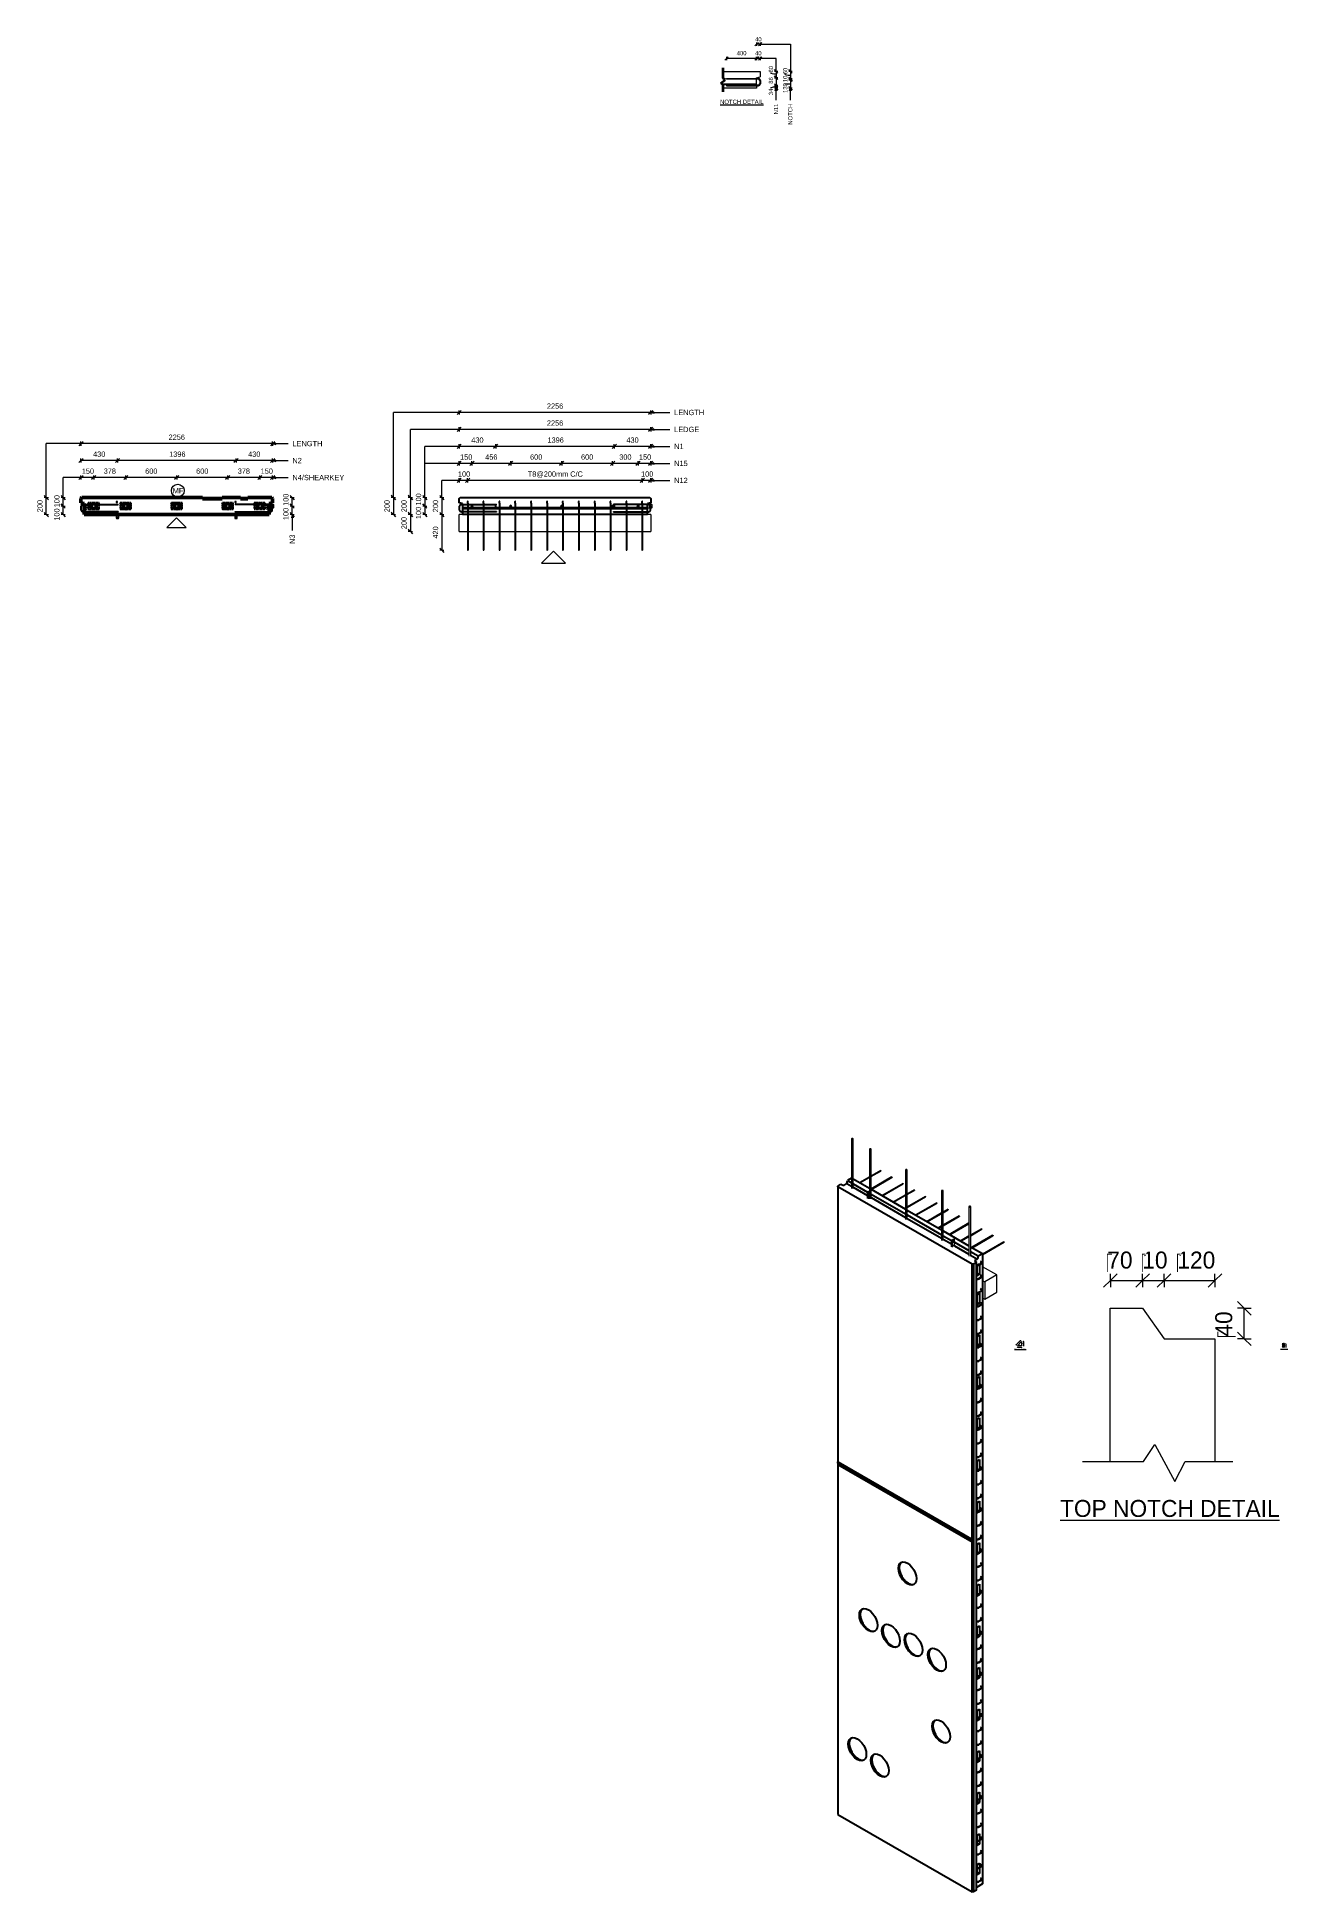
# Model space of a CAD drawing. Header units: millimetres. Extents: x 7271 to 21997, y -3310 to 18539.
import ezdxf

# ---------------------------------------------------------------- set-up
doc = ezdxf.new("R2010")
doc.units = ezdxf.units.MM
doc.linetypes.add('Dash', pattern=[6.36, 3.18, -3.18])
for name, color, linetype, lineweight in [('A-ANNO-DIMS', 211, 'Continuous', 9), ('A-ANNO-DIMS-2', 211, 'Continuous', 9), ('A-ANNO-DIMS-25', 211, 'Continuous', 9), ('A-ANNO-DIMS-3', 211, 'Continuous', 9), ('A-ANNO-DIMS-80', 211, 'Continuous', 9), ('A-DETL', 90, 'Continuous', 18), ('A-DETL-THIN', 151, 'Continuous', 18), ('A-GENM', 13, 'Continuous', 18), ('A-WALL', 113, 'Continuous', 25), ('A-WALL-HDLN', 110, 'Dash', 25), ('G-ANNO-TEXT', 231, 'Continuous', 9), ('S-BEAM', 12, 'Continuous', 18), ('S-RBAR', 171, 'Continuous', 18)]:
    doc.layers.add(name, color=color, linetype=linetype, lineweight=lineweight)
doc.styles.add('Arial', font='arial.ttf', dxfattribs={"height": 62.5})
doc.styles.add('Arial_1', font='arial.ttf', dxfattribs={"height": 50})
doc.styles.add('Arial_2', font='arial.ttf', dxfattribs={"height": 7.5})
doc.styles.add('Arial_3', font='arial.ttf', dxfattribs={"height": 5})
doc.styles.add('Nirmala UI Semilight', font='NirmalaS.ttf', dxfattribs={"height": 62.5})
doc.styles.add('Nirmala UI Semilight_1', font='NirmalaS.ttf', dxfattribs={"height": 50})
doc.styles.add('Nirmala UI Semilight_2', font='NirmalaS.ttf', dxfattribs={"height": 7.5})
doc.styles.add('Nirmala UI Semilight_3', font='NirmalaS.ttf', dxfattribs={"height": 200})
doc.styles.add('Nirmala UI Semilight_4', font='NirmalaS.ttf', dxfattribs={"height": 200})
doc.styles.add('Nirmala UI Semilight_5', font='NirmalaS.ttf', dxfattribs={"height": 5})
doc.dimstyles.new('Arrow_Filled_-_2_5_NI_UI', dxfattribs={"dimscale": 304.8, "dimtxt": 65.460247, "dimasz": 0.164042, "dimexe": 0.082021, "dimexo": 0.0625, "dimgap": 0.082021, "dimtad": 1, "dimdec": 0, "dimzin": 0, "dimdsep": 46, "dimtxsty": 'Nirmala UI Semilight', "dimblk1": 'OBLIQUE', "dimblk2": 'OBLIQUE', "dimsah": 1, "dimcen": 0.09, "dimazin": 0, "dimtfac": 1, "dimtdec": 4, "dimtix": 1, "dimtmove": 0, "dimatfit": 3, "dimfxl": 0.082021, "dimfxlon": 1, "dimtvp": 1, "dimtolj": 1, "dimtzin": 0, "dimarcsym": 2})
doc.dimstyles.new('Arrow_Filled_-_2_5_NI_UI_1', dxfattribs={"dimscale": 304.8, "dimtxt": 65.460247, "dimasz": 0.164042, "dimexe": 0.082021, "dimexo": 0.0625, "dimgap": 0.082021, "dimtad": 1, "dimdec": 0, "dimzin": 0, "dimdsep": 46, "dimtxsty": 'Nirmala UI Semilight', "dimblk1": 'OBLIQUE', "dimblk2": 'OBLIQUE', "dimsah": 1, "dimcen": 0.09, "dimazin": 0, "dimtfac": 1, "dimtdec": 4, "dimtix": 1, "dimtmove": 2, "dimatfit": 3, "dimfxl": 0.082021, "dimfxlon": 1, "dimtvp": 1, "dimtolj": 1, "dimtzin": 0, "dimarcsym": 2})
doc.dimstyles.new('Arrow_Filled_-_2_5_NI_UI_2', dxfattribs={"dimscale": 304.8, "dimtxt": 7.85523, "dimasz": 0.019685, "dimexe": 0.009843, "dimexo": 0.0625, "dimgap": 0.009843, "dimtad": 1, "dimdec": 0, "dimzin": 0, "dimdsep": 46, "dimtxsty": 'Nirmala UI Semilight_2', "dimblk1": 'OBLIQUE', "dimblk2": 'OBLIQUE', "dimsah": 1, "dimcen": 0.09, "dimazin": 0, "dimtfac": 1, "dimtdec": 4, "dimtix": 1, "dimtmove": 0, "dimatfit": 3, "dimfxl": 0.009843, "dimfxlon": 1, "dimtvp": 1, "dimtolj": 1, "dimtzin": 0, "dimarcsym": 2})
doc.dimstyles.new('Arrow_Filled_-_2_5_NI_UI_3', dxfattribs={"dimscale": 304.8, "dimtxt": 209.472789, "dimasz": 0.524934, "dimexe": 0.262467, "dimexo": 0.0625, "dimgap": 0.262467, "dimtad": 1, "dimdec": 0, "dimzin": 0, "dimdsep": 46, "dimtxsty": 'Nirmala UI Semilight_3', "dimblk1": 'OBLIQUE', "dimblk2": 'OBLIQUE', "dimsah": 1, "dimcen": 0.09, "dimazin": 0, "dimtfac": 1, "dimtdec": 4, "dimtix": 1, "dimtmove": 2, "dimatfit": 3, "dimfxl": 0.262467, "dimfxlon": 1, "dimtvp": 1, "dimtolj": 1, "dimtzin": 0, "dimarcsym": 2})
doc.dimstyles.new('Arrow_Filled_-_2_5_NI_UI_4', dxfattribs={"dimscale": 304.8, "dimtxt": 209.472789, "dimasz": 0.524934, "dimexe": 0.262467, "dimexo": 0.0625, "dimgap": 0.262467, "dimtad": 1, "dimdec": 0, "dimzin": 0, "dimdsep": 46, "dimtxsty": 'Nirmala UI Semilight_3', "dimblk1": 'OBLIQUE', "dimblk2": 'OBLIQUE', "dimsah": 1, "dimcen": 0.09, "dimazin": 0, "dimtfac": 1, "dimtdec": 4, "dimtix": 1, "dimtmove": 0, "dimatfit": 3, "dimfxl": 0.262467, "dimfxlon": 1, "dimtvp": 1, "dimtolj": 1, "dimtzin": 0, "dimarcsym": 2})
doc.dimstyles.new('Arrow_Filled_-_2_5_NI_UI_5', dxfattribs={"dimscale": 304.8, "dimtxt": 5.23682, "dimasz": 0.013123, "dimexe": 0.006562, "dimexo": 0.0625, "dimgap": 0.006562, "dimtad": 1, "dimdec": 0, "dimzin": 0, "dimdsep": 46, "dimtxsty": 'Nirmala UI Semilight_5', "dimblk1": 'OBLIQUE', "dimblk2": 'OBLIQUE', "dimsah": 1, "dimcen": 0.09, "dimazin": 0, "dimtfac": 1, "dimtdec": 4, "dimtix": 1, "dimtmove": 0, "dimatfit": 3, "dimfxl": 0.006562, "dimfxlon": 1, "dimtvp": 1, "dimtolj": 1, "dimtzin": 0, "dimarcsym": 2})

msp = doc.modelspace()

# ---------------------------------------------------------------- texts
at = {"layer": 'G-ANNO-TEXT', "color": 7, "attachment_point": 1}
for s, insert, char_height, width, style in [('400', (15507.6, 18374.4), 50, 136.287, 'Nirmala UI Semilight_1'), ('40', (15724.1, 18538), 50, 91.392, 'Nirmala UI Semilight_1'), ('40', (15724.1, 18374.4), 50, 91.392, 'Nirmala UI Semilight_1'), ('\\LNOTCH DETAIL', (15311.8, 17801.3), 50, 622.11, 'Arial_1'), ('LENGTH', (14770.8, 14148.2), 62.5, 428.903, 'Arial'), ('LENGTH', (10276.3, 13782), 62.5, 428.903, 'Arial'), ('LEDGE', (14770.8, 13948.2), 62.5, 356.751, 'Arial'), ('N2', (10276.3, 13582), 62.5, 134.283, 'Arial'), ('N1', (14770.8, 13748.2), 62.5, 134.283, 'Arial'), ('N15', (14770.8, 13548.2), 62.5, 192.405, 'Arial'), ('N4/SHEARKEY', (10276.3, 13382), 62.5, 737.552, 'Arial'), ('N12', (14770.8, 13348.2), 62.5, 192.405, 'Arial'), ('MF', (8867.2, 13226.1), 62.5, 150.316, 'Arial'), ('\\LTYPICAL CHAMFER DETAIL', (18777.8, 3087.5), 7.5, 166.911, 'Arial_2'), ('\\LTYPICAL GROOVE DETAIL', (21909.1, 3090.7), 5, 106.785, 'Arial_3'), ('\\LTOP NOTCH DETAIL', (19314.7, 1307.2), 200, 2975.864, 'Nirmala UI Semilight_4')]:
    msp.add_mtext(s, dxfattribs=dict(at, insert=insert, char_height=char_height, width=width, style=style))
at = {"layer": 'G-ANNO-TEXT', "color": 7, "attachment_point": 1, "rotation": 90}
for s, insert, char_height, width, style in [('80', (15885.7, 18120.9), 50, 89.789, 'Nirmala UI Semilight_1'), ('60', (16054.1, 18100.5), 50, 89.789, 'Nirmala UI Semilight_1'), ('86', (15885.7, 17989.8), 50, 89.789, 'Nirmala UI Semilight_1'), ('34', (15885.7, 17854.6), 50, 91.392, 'Nirmala UI Semilight_1'), ('10', (16054.1, 18008.1), 50, 76.962, 'Nirmala UI Semilight_1'), ('130', (16054.1, 17881.7), 50, 121.856, 'Nirmala UI Semilight_1'), ('N11', (15944.9, 17627.6), 50, 153.924, 'Arial_1'), ('NOTCH', (16113.3, 17506), 50, 301.435, 'Arial_1'), ('N3', (10242.9, 12567.6), 62.5, 134.283, 'Arial')]:
    msp.add_mtext(s, dxfattribs=dict(at, insert=insert, char_height=char_height, width=width, style=style))

# ---------------------------------------------------------------- blocks, each defined once
blk = doc.blocks.new('RR spread anchor face based - RR-SA-2_5-200-1726821-Elevation Top')
at = {"layer": 'A-GENM'}
for p, q in [((9613, 13067), (9598, 13067)), ((9598, 13067), (9598, 13057)), ((9598, 13057), (9613, 13057)), ((9598, 12914), (9598, 12874)), ((9613, 13057), (9613, 13067)), ((9628, 12874), (9628, 12914)), ((9598, 12874), (9600, 12869)), ((9600, 12869), (9625, 12869)), ((9606, 12884), (9606, 12890)), ((9620, 12890), (9620, 12884)), ((9625, 12869), (9628, 12874))]:
    blk.add_line(p, q, dxfattribs=at)
for centre, start, end in [((9613, 12890), 0, 180), ((9613, 12884), 180, 0)]:
    blk.add_arc(centre, 7, start, end, dxfattribs=at)
blk = doc.blocks.new('RR spread anchor face based - RR-SA-3_0-200-1726827-Elevation Top')
at = {"layer": 'A-GENM'}
for p, q in [((9873, 13014), (9863, 13014)), ((9863, 13014), (9863, 12994)), ((9863, 12994), (9873, 12994)), ((9873, 12994), (9873, 13014)), ((9873, 13014), (9883, 13014)), ((9883, 12994), (9873, 12994)), ((9883, 13030), (9883, 13014)), ((9883, 13030), (9883, 13014)), ((9883, 13014), (9883, 12994)), ((9883, 13014), (9883, 12994)), ((9883, 12994), (9914, 12994)), ((10003, 12994), (10035, 12994)), ((10031, 13023), (10032, 13023)), ((10035, 13005), (10031, 13005)), ((10053, 13034), (10032, 13034)), ((10043, 12994), (10053, 12994)), ((10058, 13031), (10053, 13034)), ((10053, 12994), (10058, 12996)), ((10058, 12996), (10058, 13031))]:
    blk.add_line(p, q, dxfattribs=at)
for centre, start, end in [((10031, 13014), 90, 270), ((10035, 13014), 324.8168, 43.7744)]:
    blk.add_arc(centre, 9, start, end, dxfattribs=at)
blk = doc.blocks.new('M_Rectangular Corbel - M_Rectangular Corbel-2189266-Elevation Top1')
at = {"layer": 'S-BEAM'}
for p, q in [((7787, 12714), (7787, 12914)), ((7827, 12914), (7787, 12914)), ((10043, 12914), (10003, 12914)), ((10043, 12914), (10043, 12714)), ((7787, 12714), (7883, 12714)), ((7891, 12714), (8069, 12714)), ((8077, 12714), (8256, 12714)), ((8264, 12714), (8443, 12714)), ((8451, 12714), (8630, 12714)), ((8638, 12714), (8817, 12714)), ((8825, 12714), (9004, 12714)), ((9012, 12714), (9191, 12714)), ((9199, 12714), (9378, 12714)), ((9386, 12714), (9565, 12714)), ((9573, 12714), (9752, 12714)), ((9760, 12714), (9939, 12714)), ((9947, 12714), (10043, 12714))]:
    blk.add_line(p, q, dxfattribs=at)
blk = doc.blocks.new('RR spread anchor face based - RR-SA-4_0-180-1726831-Elevation Top1')
at = {"layer": 'A-GENM'}
for p, q in [((9607, 13030), (9607, 12994)), ((9607, 12994), (9619, 12994)), ((9619, 12994), (9619, 13030))]:
    blk.add_line(p, q, dxfattribs=at)
blk = doc.blocks.new('RR spread anchor face based - RR-SA-3_0-200-1726827-Elevation Top1')
at = {"layer": 'A-GENM'}
for p, q in [((10003, 12994), (10035, 12994)), ((10031, 13023), (10032, 13023)), ((10035, 13005), (10031, 13005)), ((10053, 13034), (10032, 13034)), ((10043, 12994), (10053, 12994)), ((10058, 13031), (10053, 13034)), ((10053, 12994), (10058, 12996)), ((10058, 12996), (10058, 13031))]:
    blk.add_line(p, q, dxfattribs=at)
for centre, start, end in [((10031, 13014), 90, 270), ((10035, 13014), 324.8168, 43.7744)]:
    blk.add_arc(centre, 9, start, end, dxfattribs=at)
blk = doc.blocks.new('M_Rectangular Corbel - M_Rectangular Corbel-2189266-3D Ortho')
at = {"layer": 'S-BEAM'}
for p, q in [((-14496, 3957), (-14666, 4055)), ((-14496, 3957), (-14637, 3875)), ((-14496, 3753), (-14496, 3957)), ((-14666, 3892), (-14637, 3875)), ((-14637, 3875), (-14637, 3671)), ((-14637, 3671), (-14496, 3753)), ((-14666, 3688), (-14637, 3671))]:
    blk.add_line(p, q, dxfattribs=at)
blk = doc.blocks.new('Rebar Bar - Part 4095212119-431004-3D Ortho')
at = {"layer": 'S-RBAR'}
for p, q in [((-14693, 4112), (-14680, 4105)), ((-14676, 4112), (-14689, 4119))]:
    blk.add_line(p, q, dxfattribs=at)
blk = doc.blocks.new('Rebar Bar - Part 2227165887-431004-3D Ortho')
at = {"layer": 'S-RBAR'}
for points in [[(-14680, 4095, 0), (-14680, 4096, 0), (-14679, 4096, 0), (-14679, 4096, 0), (-14679, 4096, 0), (-14678, 4097, 0), (-14678, 4097, 0), (-14678, 4097, 0), (-14678, 4097, 0), (-14677, 4098, 0), (-14677, 4098, 0), (-14677, 4098, 0), (-14677, 4098, 0), (-14677, 4099, 0), (-14677, 4099, 0), (-14677, 4099, 0), (-14677, 4099, 0), (-14676, 4099, 0), (-14676, 4100, 0), (-14676, 4100, 0), (-14676, 4100, 0), (-14676, 4100, 0), (-14676, 4100, 0), (-14677, 4101, 0), (-14677, 4101, 0), (-14677, 4101, 0), (-14677, 4101, 0), (-14677, 4101, 0), (-14677, 4102, 0), (-14677, 4102, 0), (-14677, 4102, 0), (-14678, 4102, 0), (-14678, 4103, 0), (-14678, 4103, 0), (-14678, 4103, 0), (-14679, 4104, 0), (-14679, 4104, 0), (-14679, 4104, 0), (-14680, 4104, 0), (-14680, 4105, 0), (-14680, 4105, 0)], [(-14676, 4088, 0), (-14676, 4089, 0), (-14675, 4089, 0), (-14674, 4090, 0), (-14674, 4090, 0), (-14673, 4091, 0), (-14673, 4091, 0), (-14672, 4092, 0), (-14672, 4092, 0), (-14671, 4093, 0), (-14671, 4093, 0), (-14670, 4094, 0), (-14670, 4095, 0), (-14670, 4095, 0), (-14669, 4096, 0), (-14669, 4097, 0), (-14669, 4097, 0), (-14669, 4098, 0), (-14669, 4099, 0), (-14668, 4100, 0), (-14668, 4100, 0), (-14668, 4101, 0), (-14669, 4102, 0), (-14669, 4102, 0), (-14669, 4103, 0), (-14669, 4104, 0), (-14669, 4105, 0), (-14670, 4105, 0), (-14670, 4106, 0), (-14671, 4106, 0), (-14671, 4107, 0), (-14671, 4108, 0), (-14672, 4108, 0), (-14672, 4109, 0), (-14673, 4109, 0), (-14674, 4110, 0), (-14674, 4110, 0), (-14675, 4111, 0), (-14675, 4111, 0), (-14676, 4112, 0), (-14676, 4112, 0)]]:
    blk.add_polyline3d(points, dxfattribs=at)
blk = doc.blocks.new('Rebar Bar - Part 3241041724-431004-3D Ortho')
at = {"layer": 'S-RBAR'}
for p, q in [((-14680, 4095), (-14713, 4076)), ((-14709, 4070), (-14676, 4088))]:
    blk.add_line(p, q, dxfattribs=at)
blk = doc.blocks.new('Rebar Bar - Part 2227165887-V1-3D Ortho')
at = {"layer": 'S-RBAR'}
for points in [[(-14713, 4076, 0), (-14713, 4076, 0), (-14714, 4076, 0), (-14714, 4076, 0), (-14715, 4075, 0), (-14715, 4075, 0), (-14716, 4075, 0), (-14717, 4075, 0), (-14717, 4075, 0), (-14718, 4075, 0), (-14718, 4074, 0), (-14719, 4074, 0), (-14720, 4074, 0), (-14720, 4074, 0), (-14721, 4074, 0), (-14722, 4074, 0), (-14722, 4074, 0), (-14723, 4074, 0), (-14724, 4074, 0), (-14725, 4074, 0), (-14725, 4074, 0), (-14726, 4074, 0), (-14727, 4074, 0), (-14727, 4074, 0), (-14728, 4074, 0), (-14729, 4074, 0), (-14729, 4074, 0), (-14730, 4074, 0), (-14731, 4074, 0), (-14731, 4074, 0), (-14732, 4074, 0), (-14733, 4075, 0), (-14733, 4075, 0), (-14734, 4075, 0), (-14735, 4075, 0), (-14735, 4075, 0), (-14736, 4076, 0), (-14736, 4076, 0), (-14737, 4076, 0)], [(-14736, 4067, 0), (-14735, 4067, 0), (-14734, 4067, 0), (-14733, 4067, 0), (-14733, 4066, 0), (-14732, 4066, 0), (-14731, 4066, 0), (-14730, 4066, 0), (-14729, 4066, 0), (-14728, 4066, 0), (-14727, 4066, 0), (-14727, 4066, 0), (-14726, 4066, 0), (-14725, 4066, 0), (-14724, 4066, 0), (-14723, 4066, 0), (-14722, 4066, 0), (-14721, 4066, 0), (-14720, 4066, 0), (-14719, 4066, 0), (-14719, 4066, 0), (-14718, 4066, 0), (-14717, 4067, 0), (-14716, 4067, 0), (-14715, 4067, 0), (-14714, 4067, 0), (-14714, 4067, 0), (-14713, 4068, 0), (-14712, 4068, 0), (-14711, 4068, 0), (-14711, 4069, 0), (-14710, 4069, 0), (-14709, 4069, 0), (-14709, 4070, 0)]]:
    blk.add_polyline3d(points, dxfattribs=at)
blk = doc.blocks.new('Rebar Bar - Part 4095212119-V2-3D Ortho')
at = {"layer": 'S-RBAR'}
for p, q in [((-14693, -84), (-14680, -92)), ((-14676, -85), (-14689, -77))]:
    blk.add_line(p, q, dxfattribs=at)
blk = doc.blocks.new('Rebar Bar - Part 4095212119-V3-3D Ortho')
at = {"layer": 'S-RBAR'}
for p, q in [((-14693, -730), (-14680, -737)), ((-14676, -730), (-14689, -723))]:
    blk.add_line(p, q, dxfattribs=at)
blk = doc.blocks.new('Rebar Bar - Part 864883769-431004-3D Ortho')
at = {"layer": 'S-RBAR'}
for p, q in [((-15995, 5114), (-16114, 5046)), ((-16106, 5042), (-15995, 5105)), ((-15867, 5189), (-15976, 5126)), ((-15976, 5117), (-15863, 5182))]:
    blk.add_line(p, q, dxfattribs=at)
for points in [[(-15867, 5189, 0), (-15866, 5189, 0), (-15866, 5189, 0), (-15865, 5188, 0), (-15864, 5188, 0), (-15863, 5187, 0), (-15863, 5186, 0), (-15862, 5185, 0), (-15862, 5184, 0), (-15862, 5183, 0)], [(-15862, 5183, 0), (-15862, 5183, 0), (-15862, 5182, 0), (-15863, 5182, 0)]]:
    blk.add_polyline3d(points, dxfattribs=at)
blk = doc.blocks.new('Rebar Bar - Part 864883769-V4-3D Ortho')
at = {"layer": 'S-RBAR'}
for p, q in [((-15735, 5112), (-15976, 4973)), ((-15973, 4965), (-15731, 5105))]:
    blk.add_line(p, q, dxfattribs=at)
for points in [[(-15735, 5112, 0), (-15734, 5112, 0), (-15733, 5112, 0), (-15733, 5112, 0), (-15732, 5111, 0), (-15731, 5111, 0), (-15731, 5110, 0), (-15730, 5109, 0), (-15730, 5108, 0), (-15730, 5107, 0)], [(-15730, 5107, 0), (-15730, 5106, 0), (-15730, 5106, 0), (-15731, 5105, 0)]]:
    blk.add_polyline3d(points, dxfattribs=at)
blk = doc.blocks.new('Rebar Bar - Part 864883769-V5-3D Ortho')
at = {"layer": 'S-RBAR'}
for p, q in [((-15603, 5036), (-15849, 4894)), ((-15841, 4889), (-15599, 5029))]:
    blk.add_line(p, q, dxfattribs=at)
for points in [[(-15603, 5036, 0), (-15602, 5036, 0), (-15601, 5036, 0), (-15601, 5036, 0), (-15600, 5035, 0), (-15599, 5034, 0), (-15599, 5034, 0), (-15598, 5033, 0), (-15598, 5032, 0), (-15598, 5031, 0)], [(-15598, 5031, 0), (-15598, 5030, 0), (-15598, 5029, 0), (-15599, 5029, 0)]]:
    blk.add_polyline3d(points, dxfattribs=at)
blk = doc.blocks.new('Rebar Bar - Part 864883769-V6-3D Ortho')
at = {"layer": 'S-RBAR'}
for p, q in [((-15571, 4901), (-15717, 4817)), ((-15709, 4813), (-15571, 4892)), ((-15470, 4960), (-15551, 4913)), ((-15551, 4904), (-15466, 4953))]:
    blk.add_line(p, q, dxfattribs=at)
for points in [[(-15470, 4960, 0), (-15470, 4960, 0), (-15469, 4960, 0), (-15468, 4959, 0), (-15468, 4959, 0), (-15467, 4958, 0), (-15466, 4957, 0), (-15466, 4956, 0), (-15466, 4955, 0), (-15466, 4955, 0)], [(-15466, 4955, 0), (-15466, 4954, 0), (-15466, 4953, 0), (-15466, 4953, 0)]]:
    blk.add_polyline3d(points, dxfattribs=at)
blk = doc.blocks.new('Rebar Bar - Part 864883769-V7-3D Ortho')
at = {"layer": 'S-RBAR'}
for p, q in [((-15338, 4883), (-15551, 4760)), ((-15551, 4751), (-15334, 4876)), ((-15571, 4749), (-15585, 4741)), ((-15577, 4736), (-15571, 4740))]:
    blk.add_line(p, q, dxfattribs=at)
for points in [[(-15338, 4883, 0), (-15338, 4883, 0), (-15337, 4883, 0), (-15336, 4883, 0), (-15336, 4883, 0), (-15335, 4882, 0), (-15334, 4881, 0), (-15334, 4880, 0), (-15334, 4879, 0), (-15333, 4878, 0)], [(-15333, 4878, 0), (-15334, 4877, 0), (-15334, 4877, 0), (-15334, 4876, 0)]]:
    blk.add_polyline3d(points, dxfattribs=at)
blk = doc.blocks.new('Rebar Bar - Part 864883769-V8-3D Ortho')
at = {"layer": 'S-RBAR'}
for p, q in [((-15147, 4689), (-15321, 4588)), ((-15313, 4584), (-15147, 4679)), ((-15074, 4731), (-15127, 4700)), ((-15127, 4691), (-15070, 4724))]:
    blk.add_line(p, q, dxfattribs=at)
for points in [[(-15074, 4731, 0), (-15073, 4731, 0), (-15073, 4731, 0), (-15072, 4730, 0), (-15071, 4730, 0), (-15071, 4729, 0), (-15070, 4728, 0), (-15069, 4727, 0), (-15069, 4727, 0), (-15069, 4726, 0)], [(-15069, 4726, 0), (-15069, 4725, 0), (-15069, 4724, 0), (-15070, 4724, 0)]]:
    blk.add_polyline3d(points, dxfattribs=at)
blk = doc.blocks.new('Rebar Bar - Part 864883769-V9-3D Ortho')
at = {"layer": 'S-RBAR'}
for p, q in [((-14942, 4654), (-15127, 4547)), ((-15127, 4538), (-14938, 4647)), ((-15147, 4536), (-15188, 4512)), ((-15180, 4507), (-15147, 4527))]:
    blk.add_line(p, q, dxfattribs=at)
for points in [[(-14942, 4654, 0), (-14941, 4655, 0), (-14940, 4655, 0), (-14940, 4654, 0), (-14939, 4654, 0), (-14938, 4653, 0), (-14938, 4652, 0), (-14937, 4651, 0), (-14937, 4650, 0), (-14937, 4649, 0)], [(-14937, 4649, 0), (-14937, 4649, 0), (-14937, 4648, 0), (-14938, 4647, 0)]]:
    blk.add_polyline3d(points, dxfattribs=at)
blk = doc.blocks.new('Rebar Bar - Part 864883769-V10-3D Ortho')
at = {"layer": 'S-RBAR'}
for p, q in [((-14824, 4570), (-15056, 4436)), ((-15048, 4431), (-14824, 4560))]:
    blk.add_line(p, q, dxfattribs=at)
blk = doc.blocks.new('Rebar Bar - Part 864883769-V11-3D Ortho')
at = {"layer": 'S-RBAR'}
for p, q in [((-14824, 4417), (-14924, 4359)), ((-14916, 4355), (-14824, 4408)), ((-14677, 4502), (-14804, 4429)), ((-14804, 4419), (-14673, 4495))]:
    blk.add_line(p, q, dxfattribs=at)
for points in [[(-14677, 4502, 0), (-14677, 4502, 0), (-14676, 4502, 0), (-14675, 4502, 0), (-14675, 4501, 0), (-14674, 4500, 0), (-14673, 4499, 0), (-14673, 4499, 0), (-14673, 4498, 0), (-14673, 4497, 0)], [(-14673, 4497, 0), (-14673, 4496, 0), (-14673, 4495, 0), (-14673, 4495, 0)]]:
    blk.add_polyline3d(points, dxfattribs=at)
blk = doc.blocks.new('Rebar Bar - Part 864883769-V12-3D Ortho')
at = {"layer": 'S-RBAR'}
for p, q in [((-14413, 4349), (-14666, 4203)), ((-14666, 4194), (-14409, 4342))]:
    blk.add_line(p, q, dxfattribs=at)
for points in [[(-14413, 4349, 0), (-14413, 4349, 0), (-14412, 4349, 0), (-14411, 4349, 0), (-14410, 4348, 0), (-14410, 4348, 0), (-14409, 4347, 0), (-14409, 4346, 0), (-14408, 4345, 0), (-14408, 4344, 0)], [(-14408, 4344, 0), (-14408, 4343, 0), (-14409, 4343, 0), (-14409, 4342, 0)]]:
    blk.add_polyline3d(points, dxfattribs=at)
blk = doc.blocks.new('RR spread anchor face based - RR-SA-4_0-180-1726831-3D Ortho')
at = {"layer": 'A-GENM'}
for p, q in [((-16018, 4933), (-16016, 4938)), ((-16018, 4860), (-16018, 4933)), ((-16009, 4928), (-16018, 4933)), ((-16016, 4938), (-15995, 4950)), ((-16007, 4933), (-16016, 4938)), ((-16007, 4933), (-16009, 4928)), ((-16009, 4928), (-16009, 4855)), ((-15995, 4940), (-16007, 4933)), ((-16001, 4915), (-16001, 4918)), ((-16001, 4865), (-16001, 4868))]:
    blk.add_line(p, q, dxfattribs=at)
for points in [[(-16001, 4918, 0), (-16001, 4920, 0), (-16001, 4922, 0), (-16000, 4924, 0), (-15998, 4926, 0), (-15997, 4928, 0), (-15995, 4929, 0)], [(-16001, 4918, 0), (-16000, 4919, 0), (-15999, 4921, 0), (-15998, 4923, 0), (-15997, 4925, 0), (-15997, 4927, 0)], [(-15995, 4911, 0), (-15997, 4910, 0), (-15998, 4910, 0), (-16000, 4911, 0), (-16001, 4912, 0), (-16001, 4913, 0), (-16001, 4915, 0)], [(-16001, 4868, 0), (-16001, 4870, 0), (-16001, 4873, 0), (-16000, 4875, 0), (-15998, 4877, 0), (-15997, 4878, 0), (-15995, 4879, 0)], [(-16000, 4861, 0), (-16001, 4862, 0), (-16001, 4863, 0), (-16001, 4865, 0)], [(-15999, 4871, 0), (-15998, 4873, 0), (-15997, 4875, 0), (-15997, 4877, 0)]]:
    blk.add_polyline3d(points, dxfattribs=at)
blk = doc.blocks.new('RR spread anchor face based - RR-SA-4_0-180-V13-3D Ortho')
at = {"layer": 'A-GENM'}
for p, q in [((-15029, 4368), (-15004, 4382)), ((-14996, 4377), (-15020, 4363)), ((-14996, 4377), (-15004, 4382)), ((-14994, 4374), (-14996, 4377)), ((-14994, 4302), (-14994, 4374)), ((-15031, 4363), (-15029, 4368)), ((-15031, 4290), (-15031, 4363)), ((-15022, 4358), (-15031, 4363)), ((-15020, 4363), (-15029, 4368)), ((-15020, 4363), (-15022, 4358)), ((-15022, 4358), (-15022, 4285)), ((-15014, 4345), (-15014, 4348)), ((-15014, 4295), (-15014, 4299)), ((-15002, 4356), (-15002, 4352)), ((-15002, 4306), (-15002, 4303))]:
    blk.add_line(p, q, dxfattribs=at)
for points in [[(-15014, 4348, 0), (-15014, 4350, 0), (-15013, 4352, 0), (-15012, 4354, 0), (-15011, 4356, 0), (-15010, 4358, 0), (-15008, 4359, 0), (-15006, 4360, 0), (-15005, 4360, 0), (-15003, 4360, 0), (-15002, 4359, 0), (-15002, 4357, 0), (-15002, 4356, 0)], [(-15014, 4348, 0), (-15013, 4349, 0), (-15012, 4351, 0), (-15011, 4353, 0), (-15010, 4355, 0), (-15010, 4357, 0)], [(-15002, 4352, 0), (-15002, 4350, 0), (-15002, 4348, 0), (-15003, 4346, 0), (-15005, 4344, 0), (-15006, 4342, 0), (-15008, 4341, 0), (-15010, 4341, 0), (-15011, 4340, 0), (-15012, 4341, 0), (-15013, 4342, 0), (-15014, 4343, 0), (-15014, 4345, 0)], [(-15014, 4299, 0), (-15014, 4301, 0), (-15013, 4303, 0), (-15012, 4305, 0), (-15011, 4307, 0), (-15010, 4308, 0), (-15008, 4310, 0), (-15006, 4310, 0), (-15005, 4310, 0), (-15003, 4310, 0), (-15002, 4309, 0), (-15002, 4308, 0), (-15002, 4306, 0)], [(-15012, 4291, 0), (-15013, 4292, 0), (-15014, 4294, 0), (-15014, 4295, 0)], [(-15012, 4301, 0), (-15011, 4303, 0), (-15010, 4305, 0), (-15010, 4308, 0)], [(-15002, 4303, 0), (-15002, 4301, 0), (-15002, 4298, 0), (-15003, 4296, 0)]]:
    blk.add_polyline3d(points, dxfattribs=at)
blk = doc.blocks.new('Rebar Bar - Part 3145980499-431004-3D Ortho')
at = {"layer": 'S-RBAR'}
for p, q in [((-15147, 4948), (-15147, 4365)), ((-15127, 4365), (-15127, 4948))]:
    blk.add_line(p, q, dxfattribs=at)
for points in [[(-15130, 4952, 0), (-15132, 4953, 0), (-15134, 4953, 0), (-15137, 4953, 0), (-15139, 4953, 0), (-15142, 4953, 0), (-15144, 4952, 0), (-15146, 4951, 0), (-15147, 4949, 0), (-15147, 4948, 0), (-15147, 4946, 0), (-15146, 4945, 0), (-15144, 4944, 0)], [(-15144, 4944, 0), (-15142, 4943, 0), (-15139, 4942, 0), (-15137, 4942, 0), (-15134, 4942, 0), (-15132, 4943, 0), (-15130, 4944, 0), (-15128, 4945, 0), (-15127, 4946, 0), (-15127, 4948, 0), (-15127, 4949, 0), (-15128, 4951, 0), (-15130, 4952, 0)]]:
    blk.add_polyline3d(points, dxfattribs=at)
blk = doc.blocks.new('Rebar Bar - Part 4200314357-431004-3D Ortho')
at = {"layer": 'S-RBAR'}
for p, q in [((-14824, 4761), (-14824, 4179)), ((-14804, 4179), (-14804, 4761))]:
    blk.add_line(p, q, dxfattribs=at)
for points in [[(-14807, 4765, 0), (-14809, 4766, 0), (-14812, 4767, 0), (-14814, 4767, 0), (-14817, 4767, 0), (-14819, 4766, 0), (-14821, 4765, 0), (-14823, 4764, 0), (-14824, 4763, 0), (-14824, 4761, 0), (-14824, 4760, 0), (-14823, 4758, 0), (-14821, 4757, 0)], [(-14821, 4757, 0), (-14819, 4756, 0), (-14817, 4756, 0), (-14814, 4756, 0), (-14812, 4756, 0), (-14809, 4756, 0), (-14807, 4757, 0), (-14805, 4758, 0), (-14804, 4760, 0), (-14804, 4761, 0), (-14804, 4763, 0), (-14805, 4764, 0), (-14807, 4765, 0)]]:
    blk.add_polyline3d(points, dxfattribs=at)
blk = doc.blocks.new('DIMBLOCK1-Elevation Top')
at = {"layer": 'A-ANNO-DIMS-25'}
for p, q in [((7787, 13751), (7812, 13776)), ((7787, 13751), (7787, 13776)), ((10043, 13751), (10068, 13776)), ((10043, 13751), (10043, 13776)), ((7787, 13751), (7762, 13726)), ((10043, 13751), (7787, 13751)), ((7787, 13751), (7787, 13726)), ((10043, 13751), (10018, 13726)), ((10043, 13751), (10043, 13726))]:
    blk.add_line(p, q, dxfattribs=at)
at = {"layer": 'A-ANNO-DIMS-25', "color": 0, "insert": (8819, 13857), "char_height": 62.5, "width": 228.52, "attachment_point": 1, "line_spacing_factor": 1.142579, "style": 'Nirmala UI Semilight'}
blk.add_mtext('2256', dxfattribs=at)
blk = doc.blocks.new('_Oblique')
at = {"color": 0, "linetype": 'ByBlock', "lineweight": -2}
blk.add_line((-0.5, -0.5), (0.5, 0.5), dxfattribs=at)
blk = doc.blocks.new('DIMBLOCK2-Elevation Top')
at = {"layer": 'A-ANNO-DIMS-25'}
for p, q in [((9893, 13351), (9868, 13326)), ((9893, 13351), (9918, 13376)), ((9893, 13351), (9893, 13376)), ((10043, 13351), (9893, 13351)), ((9893, 13351), (9893, 13326)), ((10043, 13351), (10018, 13326)), ((10043, 13351), (10068, 13376)), ((10043, 13351), (10043, 13376)), ((10043, 13351), (10043, 13326))]:
    blk.add_line(p, q, dxfattribs=at)
at = {"layer": 'A-ANNO-DIMS-25', "color": 0, "insert": (9903, 13457), "char_height": 62.5, "width": 154.25, "attachment_point": 1, "line_spacing_factor": 1.142579, "style": 'Nirmala UI Semilight'}
blk.add_mtext('150', dxfattribs=at)
blk = doc.blocks.new('DIMBLOCK3-Elevation Top')
at = {"layer": 'A-ANNO-DIMS-25'}
for p, q in [((9515, 13351), (9490, 13326)), ((9515, 13351), (9540, 13376)), ((9515, 13351), (9515, 13376)), ((9893, 13351), (9515, 13351)), ((9515, 13351), (9515, 13326)), ((9893, 13351), (9868, 13326)), ((9893, 13351), (9918, 13376)), ((9893, 13351), (9893, 13376)), ((9893, 13351), (9893, 13326))]:
    blk.add_line(p, q, dxfattribs=at)
at = {"layer": 'A-ANNO-DIMS-25', "color": 0, "insert": (9633, 13457), "char_height": 62.5, "width": 168.53, "attachment_point": 1, "line_spacing_factor": 1.142579, "style": 'Nirmala UI Semilight'}
blk.add_mtext('378', dxfattribs=at)
blk = doc.blocks.new('DIMBLOCK4-Elevation Top')
at = {"layer": 'A-ANNO-DIMS-25'}
for p, q in [((8915, 13351), (8890, 13326)), ((8915, 13351), (8940, 13376)), ((8915, 13351), (8915, 13376)), ((9515, 13351), (8915, 13351)), ((8915, 13351), (8915, 13326)), ((9515, 13351), (9490, 13326)), ((9515, 13351), (9540, 13376)), ((9515, 13351), (9515, 13376)), ((9515, 13351), (9515, 13326))]:
    blk.add_line(p, q, dxfattribs=at)
at = {"layer": 'A-ANNO-DIMS-25', "color": 0, "insert": (9143, 13457), "char_height": 62.5, "width": 171.39, "attachment_point": 1, "line_spacing_factor": 1.142579, "style": 'Nirmala UI Semilight'}
blk.add_mtext('600', dxfattribs=at)
blk = doc.blocks.new('DIMBLOCK5-Elevation Top')
at = {"layer": 'A-ANNO-DIMS-25'}
for p, q in [((8315, 13351), (8290, 13326)), ((8315, 13351), (8340, 13376)), ((8315, 13351), (8315, 13376)), ((8915, 13351), (8315, 13351)), ((8315, 13351), (8315, 13326)), ((8915, 13351), (8890, 13326)), ((8915, 13351), (8940, 13376)), ((8915, 13351), (8915, 13376)), ((8915, 13351), (8915, 13326))]:
    blk.add_line(p, q, dxfattribs=at)
at = {"layer": 'A-ANNO-DIMS-25', "color": 0, "insert": (8543, 13457), "char_height": 62.5, "width": 171.39, "attachment_point": 1, "line_spacing_factor": 1.142579, "style": 'Nirmala UI Semilight'}
blk.add_mtext('600', dxfattribs=at)
blk = doc.blocks.new('DIMBLOCK6-Elevation Top')
at = {"layer": 'A-ANNO-DIMS-25'}
for p, q in [((7937, 13351), (7912, 13326)), ((7937, 13351), (7962, 13376)), ((7937, 13351), (7937, 13376)), ((8315, 13351), (7937, 13351)), ((7937, 13351), (7937, 13326)), ((8315, 13351), (8290, 13326)), ((8315, 13351), (8340, 13376)), ((8315, 13351), (8315, 13376)), ((8315, 13351), (8315, 13326))]:
    blk.add_line(p, q, dxfattribs=at)
at = {"layer": 'A-ANNO-DIMS-25', "color": 0, "insert": (8055, 13457), "char_height": 62.5, "width": 168.53, "attachment_point": 1, "line_spacing_factor": 1.142579, "style": 'Nirmala UI Semilight'}
blk.add_mtext('378', dxfattribs=at)
blk = doc.blocks.new('DIMBLOCK7-Elevation Top')
at = {"layer": 'A-ANNO-DIMS-25'}
for p, q in [((7787, 13351), (7762, 13326)), ((7787, 13351), (7812, 13376)), ((7787, 13351), (7787, 13376)), ((7937, 13351), (7787, 13351)), ((7787, 13351), (7787, 13326)), ((7937, 13351), (7912, 13326)), ((7937, 13351), (7962, 13376)), ((7937, 13351), (7937, 13376)), ((7937, 13351), (7937, 13326))]:
    blk.add_line(p, q, dxfattribs=at)
at = {"layer": 'A-ANNO-DIMS-25', "color": 0, "insert": (7797, 13457), "char_height": 62.5, "width": 154.25, "attachment_point": 1, "line_spacing_factor": 1.142579, "style": 'Nirmala UI Semilight'}
blk.add_mtext('150', dxfattribs=at)
blk = doc.blocks.new('DIMBLOCK8-Elevation Top')
at = {"layer": 'A-ANNO-DIMS-25'}
for p, q in [((9613, 13551), (9588, 13526)), ((9613, 13551), (9638, 13576)), ((9613, 13551), (9613, 13576)), ((10043, 13551), (9613, 13551)), ((9613, 13551), (9613, 13526)), ((10043, 13551), (10018, 13526)), ((10043, 13551), (10068, 13576)), ((10043, 13551), (10043, 13576)), ((10043, 13551), (10043, 13526))]:
    blk.add_line(p, q, dxfattribs=at)
at = {"layer": 'A-ANNO-DIMS-25', "color": 0, "insert": (9756, 13657), "char_height": 62.5, "width": 172.82, "attachment_point": 1, "line_spacing_factor": 1.142579, "style": 'Nirmala UI Semilight'}
blk.add_mtext('430', dxfattribs=at)
blk = doc.blocks.new('DIMBLOCK9-Elevation Top')
at = {"layer": 'A-ANNO-DIMS-25'}
for p, q in [((8217, 13551), (8192, 13526)), ((8217, 13551), (8242, 13576)), ((8217, 13551), (8217, 13576)), ((9613, 13551), (8217, 13551)), ((8217, 13551), (8217, 13526)), ((9613, 13551), (9588, 13526)), ((9613, 13551), (9638, 13576)), ((9613, 13551), (9613, 13576)), ((9613, 13551), (9613, 13526))]:
    blk.add_line(p, q, dxfattribs=at)
at = {"layer": 'A-ANNO-DIMS-25', "color": 0, "insert": (8826, 13657), "char_height": 62.5, "width": 211.38, "attachment_point": 1, "line_spacing_factor": 1.142579, "style": 'Nirmala UI Semilight'}
blk.add_mtext('1396', dxfattribs=at)
blk = doc.blocks.new('DIMBLOCK10-Elevation Top')
at = {"layer": 'A-ANNO-DIMS-25'}
for p, q in [((7787, 13551), (7762, 13526)), ((7787, 13551), (7812, 13576)), ((7787, 13551), (7787, 13576)), ((8217, 13551), (7787, 13551)), ((7787, 13551), (7787, 13526)), ((8217, 13551), (8192, 13526)), ((8217, 13551), (8242, 13576)), ((8217, 13551), (8217, 13576)), ((8217, 13551), (8217, 13526))]:
    blk.add_line(p, q, dxfattribs=at)
at = {"layer": 'A-ANNO-DIMS-25', "color": 0, "insert": (7930, 13657), "char_height": 62.5, "width": 172.82, "attachment_point": 1, "line_spacing_factor": 1.142579, "style": 'Nirmala UI Semilight'}
blk.add_mtext('430', dxfattribs=at)
blk = doc.blocks.new('DIMBLOCK11-Elevation Top')
at = {"layer": 'A-ANNO-DIMS-25'}
for p, q in [((7378, 13114), (7353, 13139)), ((7378, 13114), (7353, 13114)), ((7378, 12914), (7378, 13114)), ((7378, 13114), (7403, 13089)), ((7378, 13114), (7403, 13114)), ((7378, 12914), (7353, 12939)), ((7378, 12914), (7353, 12914)), ((7378, 12914), (7403, 12889)), ((7378, 12914), (7403, 12914))]:
    blk.add_line(p, q, dxfattribs=at)
at = {"layer": 'A-ANNO-DIMS-25', "color": 0, "insert": (7272, 12942), "char_height": 62.5, "width": 171.39, "attachment_point": 1, "rotation": 90, "line_spacing_factor": 1.142579, "style": 'Nirmala UI Semilight'}
blk.add_mtext('200', dxfattribs=at)
blk = doc.blocks.new('DIMBLOCK12-Elevation Top')
at = {"layer": 'A-ANNO-DIMS-25'}
for p, q in [((7578, 13014), (7553, 13039)), ((7578, 13014), (7553, 13014)), ((7578, 12914), (7553, 12939)), ((7578, 12914), (7553, 12914)), ((7578, 12914), (7578, 13014)), ((7578, 13014), (7603, 12989)), ((7578, 13014), (7603, 13014)), ((7578, 12914), (7603, 12889)), ((7578, 12914), (7603, 12914))]:
    blk.add_line(p, q, dxfattribs=at)
at = {"layer": 'A-ANNO-DIMS-25', "color": 0, "insert": (7472, 12843), "char_height": 62.5, "width": 154.25, "attachment_point": 1, "rotation": 90, "line_spacing_factor": 1.142579, "style": 'Nirmala UI Semilight'}
blk.add_mtext('100', dxfattribs=at)
blk = doc.blocks.new('DIMBLOCK13-Elevation Top')
at = {"layer": 'A-ANNO-DIMS-25'}
for p, q in [((7578, 13114), (7553, 13139)), ((7578, 13114), (7553, 13114)), ((7578, 13014), (7578, 13114)), ((7578, 13114), (7603, 13089)), ((7578, 13114), (7603, 13114)), ((7578, 13014), (7553, 13039)), ((7578, 13014), (7553, 13014)), ((7578, 13014), (7603, 12989)), ((7578, 13014), (7603, 13014))]:
    blk.add_line(p, q, dxfattribs=at)
at = {"layer": 'A-ANNO-DIMS-25', "color": 0, "insert": (7472, 13000), "char_height": 62.5, "width": 154.25, "attachment_point": 1, "rotation": 90, "line_spacing_factor": 1.142579, "style": 'Nirmala UI Semilight'}
blk.add_mtext('100', dxfattribs=at)
blk = doc.blocks.new('DIMBLOCK14-Elevation Top')
at = {"layer": 'A-ANNO-DIMS-25'}
for p, q in [((10274, 13014), (10249, 13039)), ((10274, 13014), (10249, 13014)), ((10274, 12914), (10249, 12939)), ((10274, 12914), (10249, 12914)), ((10274, 12914), (10274, 13014)), ((10274, 13014), (10299, 12989)), ((10274, 13014), (10299, 13014)), ((10274, 12914), (10299, 12889)), ((10274, 12914), (10299, 12914))]:
    blk.add_line(p, q, dxfattribs=at)
at = {"layer": 'A-ANNO-DIMS-25', "color": 0, "insert": (10168, 12850), "char_height": 62.5, "width": 154.25, "attachment_point": 1, "rotation": 90, "line_spacing_factor": 1.142579, "style": 'Nirmala UI Semilight'}
blk.add_mtext('100', dxfattribs=at)
blk = doc.blocks.new('DIMBLOCK15-Elevation Top')
at = {"layer": 'A-ANNO-DIMS-25'}
for p, q in [((10274, 13114), (10249, 13139)), ((10274, 13114), (10249, 13114)), ((10274, 13014), (10274, 13114)), ((10274, 13114), (10299, 13089)), ((10274, 13114), (10299, 13114)), ((10274, 13014), (10249, 13039)), ((10274, 13014), (10249, 13014)), ((10274, 13014), (10299, 12989)), ((10274, 13014), (10299, 13014))]:
    blk.add_line(p, q, dxfattribs=at)
at = {"layer": 'A-ANNO-DIMS-25', "color": 0, "insert": (10168, 13017), "char_height": 62.5, "width": 154.25, "attachment_point": 1, "rotation": 90, "line_spacing_factor": 1.142579, "style": 'Nirmala UI Semilight'}
blk.add_mtext('100', dxfattribs=at)
blk = doc.blocks.new('DIMBLOCK16-Elevation Top1')
at = {"layer": 'A-ANNO-DIMS-25'}
for p, q in [((12240, 14117), (12215, 14092)), ((12240, 14117), (12265, 14142)), ((12240, 14117), (12240, 14142)), ((14496, 14117), (12240, 14117)), ((12240, 14117), (12240, 14092)), ((14496, 14117), (14471, 14092)), ((14496, 14117), (14521, 14142)), ((14496, 14117), (14496, 14142)), ((14496, 14117), (14496, 14092))]:
    blk.add_line(p, q, dxfattribs=at)
at = {"layer": 'A-ANNO-DIMS-25', "color": 0, "insert": (13273, 14223), "char_height": 62.5, "width": 228.52, "attachment_point": 1, "line_spacing_factor": 1.142579, "style": 'Nirmala UI Semilight'}
blk.add_mtext('2256', dxfattribs=at)
blk = doc.blocks.new('DIMBLOCK17-Elevation Top1')
at = {"layer": 'A-ANNO-DIMS-25'}
for p, q in [((14346, 13517), (14321, 13492)), ((14346, 13517), (14371, 13542)), ((14346, 13517), (14346, 13542)), ((14496, 13517), (14346, 13517)), ((14346, 13517), (14346, 13492)), ((14496, 13517), (14471, 13492)), ((14496, 13517), (14521, 13542)), ((14496, 13517), (14496, 13542)), ((14496, 13517), (14496, 13492))]:
    blk.add_line(p, q, dxfattribs=at)
at = {"layer": 'A-ANNO-DIMS-25', "color": 0, "insert": (14357, 13623), "char_height": 62.5, "width": 154.25, "attachment_point": 1, "line_spacing_factor": 1.142579, "style": 'Nirmala UI Semilight'}
blk.add_mtext('150', dxfattribs=at)
blk = doc.blocks.new('DIMBLOCK18-Elevation Top1')
at = {"layer": 'A-ANNO-DIMS-25'}
for p, q in [((14047, 13517), (14022, 13492)), ((14047, 13517), (14072, 13542)), ((14047, 13517), (14047, 13542)), ((14346, 13517), (14047, 13517)), ((14047, 13517), (14047, 13492)), ((14346, 13517), (14321, 13492)), ((14346, 13517), (14371, 13542)), ((14346, 13517), (14346, 13542)), ((14346, 13517), (14346, 13492))]:
    blk.add_line(p, q, dxfattribs=at)
at = {"layer": 'A-ANNO-DIMS-25', "color": 0, "insert": (14125, 13623), "char_height": 62.5, "width": 171.39, "attachment_point": 1, "line_spacing_factor": 1.142579, "style": 'Nirmala UI Semilight'}
blk.add_mtext('300', dxfattribs=at)
blk = doc.blocks.new('DIMBLOCK19-Elevation Top1')
at = {"layer": 'A-ANNO-DIMS-25'}
for p, q in [((13447, 13517), (13422, 13492)), ((13447, 13517), (13472, 13542)), ((13447, 13517), (13447, 13542)), ((14047, 13517), (13447, 13517)), ((13447, 13517), (13447, 13492)), ((14047, 13517), (14022, 13492)), ((14047, 13517), (14072, 13542)), ((14047, 13517), (14047, 13542)), ((14047, 13517), (14047, 13492))]:
    blk.add_line(p, q, dxfattribs=at)
at = {"layer": 'A-ANNO-DIMS-25', "color": 0, "insert": (13675, 13623), "char_height": 62.5, "width": 171.39, "attachment_point": 1, "line_spacing_factor": 1.142579, "style": 'Nirmala UI Semilight'}
blk.add_mtext('600', dxfattribs=at)
blk = doc.blocks.new('DIMBLOCK20-Elevation Top1')
at = {"layer": 'A-ANNO-DIMS-25'}
for p, q in [((12847, 13517), (12822, 13492)), ((12847, 13517), (12872, 13542)), ((12847, 13517), (12847, 13542)), ((13447, 13517), (12847, 13517)), ((12847, 13517), (12847, 13492)), ((13447, 13517), (13422, 13492)), ((13447, 13517), (13472, 13542)), ((13447, 13517), (13447, 13542)), ((13447, 13517), (13447, 13492))]:
    blk.add_line(p, q, dxfattribs=at)
at = {"layer": 'A-ANNO-DIMS-25', "color": 0, "insert": (13075, 13623), "char_height": 62.5, "width": 171.39, "attachment_point": 1, "line_spacing_factor": 1.142579, "style": 'Nirmala UI Semilight'}
blk.add_mtext('600', dxfattribs=at)
blk = doc.blocks.new('DIMBLOCK21-Elevation Top1')
at = {"layer": 'A-ANNO-DIMS-25'}
for p, q in [((12390, 13517), (12365, 13492)), ((12390, 13517), (12415, 13542)), ((12390, 13517), (12390, 13542)), ((12847, 13517), (12390, 13517)), ((12390, 13517), (12390, 13492)), ((12847, 13517), (12822, 13492)), ((12847, 13517), (12872, 13542)), ((12847, 13517), (12847, 13542)), ((12847, 13517), (12847, 13492))]:
    blk.add_line(p, q, dxfattribs=at)
at = {"layer": 'A-ANNO-DIMS-25', "color": 0, "insert": (12547, 13623), "char_height": 62.5, "width": 172.82, "attachment_point": 1, "line_spacing_factor": 1.142579, "style": 'Nirmala UI Semilight'}
blk.add_mtext('456', dxfattribs=at)
blk = doc.blocks.new('DIMBLOCK22-Elevation Top1')
at = {"layer": 'A-ANNO-DIMS-25'}
for p, q in [((12240, 13517), (12215, 13492)), ((12240, 13517), (12265, 13542)), ((12240, 13517), (12240, 13542)), ((12390, 13517), (12240, 13517)), ((12240, 13517), (12240, 13492)), ((12390, 13517), (12365, 13492)), ((12390, 13517), (12415, 13542)), ((12390, 13517), (12390, 13542)), ((12390, 13517), (12390, 13492))]:
    blk.add_line(p, q, dxfattribs=at)
at = {"layer": 'A-ANNO-DIMS-25', "color": 0, "insert": (12251, 13623), "char_height": 62.5, "width": 154.25, "attachment_point": 1, "line_spacing_factor": 1.142579, "style": 'Nirmala UI Semilight'}
blk.add_mtext('150', dxfattribs=at)
blk = doc.blocks.new('DIMBLOCK23-Elevation Top1')
at = {"layer": 'A-ANNO-DIMS-25'}
for p, q in [((12240, 13917), (12215, 13892)), ((12240, 13917), (12265, 13942)), ((12240, 13917), (12240, 13942)), ((14496, 13917), (12240, 13917)), ((12240, 13917), (12240, 13892)), ((14496, 13917), (14471, 13892)), ((14496, 13917), (14521, 13942)), ((14496, 13917), (14496, 13942)), ((14496, 13917), (14496, 13892))]:
    blk.add_line(p, q, dxfattribs=at)
at = {"layer": 'A-ANNO-DIMS-25', "color": 0, "insert": (13273, 14023), "char_height": 62.5, "width": 228.52, "attachment_point": 1, "line_spacing_factor": 1.142579, "style": 'Nirmala UI Semilight'}
blk.add_mtext('2256', dxfattribs=at)
blk = doc.blocks.new('DIMBLOCK24-Elevation Top1')
at = {"layer": 'A-ANNO-DIMS-25'}
for p, q in [((14066, 13717), (14041, 13692)), ((14066, 13717), (14091, 13742)), ((14066, 13717), (14066, 13742)), ((14496, 13717), (14066, 13717)), ((14066, 13717), (14066, 13692)), ((14496, 13717), (14471, 13692)), ((14496, 13717), (14521, 13742)), ((14496, 13717), (14496, 13742)), ((14496, 13717), (14496, 13692))]:
    blk.add_line(p, q, dxfattribs=at)
at = {"layer": 'A-ANNO-DIMS-25', "color": 0, "insert": (14209, 13823), "char_height": 62.5, "width": 172.82, "attachment_point": 1, "line_spacing_factor": 1.142579, "style": 'Nirmala UI Semilight'}
blk.add_mtext('430', dxfattribs=at)
blk = doc.blocks.new('DIMBLOCK25-Elevation Top1')
at = {"layer": 'A-ANNO-DIMS-25'}
for p, q in [((12670, 13717), (12645, 13692)), ((12670, 13717), (12695, 13742)), ((12670, 13717), (12670, 13742)), ((14066, 13717), (12670, 13717)), ((12670, 13717), (12670, 13692)), ((14066, 13717), (14041, 13692)), ((14066, 13717), (14091, 13742)), ((14066, 13717), (14066, 13742)), ((14066, 13717), (14066, 13692))]:
    blk.add_line(p, q, dxfattribs=at)
at = {"layer": 'A-ANNO-DIMS-25', "color": 0, "insert": (13280, 13823), "char_height": 62.5, "width": 211.38, "attachment_point": 1, "line_spacing_factor": 1.142579, "style": 'Nirmala UI Semilight'}
blk.add_mtext('1396', dxfattribs=at)
blk = doc.blocks.new('DIMBLOCK26-Elevation Top1')
at = {"layer": 'A-ANNO-DIMS-25'}
for p, q in [((12240, 13717), (12215, 13692)), ((12240, 13717), (12265, 13742)), ((12240, 13717), (12240, 13742)), ((12670, 13717), (12240, 13717)), ((12240, 13717), (12240, 13692)), ((12670, 13717), (12645, 13692)), ((12670, 13717), (12695, 13742)), ((12670, 13717), (12670, 13742)), ((12670, 13717), (12670, 13692))]:
    blk.add_line(p, q, dxfattribs=at)
at = {"layer": 'A-ANNO-DIMS-25', "color": 0, "insert": (12383, 13823), "char_height": 62.5, "width": 172.82, "attachment_point": 1, "line_spacing_factor": 1.142579, "style": 'Nirmala UI Semilight'}
blk.add_mtext('430', dxfattribs=at)
blk = doc.blocks.new('DIMBLOCK27-Elevation Top1')
at = {"layer": 'A-ANNO-DIMS-25'}
for p, q in [((11466, 13114), (11441, 13139)), ((11466, 13114), (11441, 13114)), ((11466, 13114), (11466, 12914)), ((11466, 13114), (11491, 13089)), ((11466, 13114), (11491, 13114)), ((11466, 12914), (11441, 12939)), ((11466, 12914), (11441, 12914)), ((11466, 12914), (11491, 12889)), ((11466, 12914), (11491, 12914))]:
    blk.add_line(p, q, dxfattribs=at)
at = {"layer": 'A-ANNO-DIMS-25', "color": 0, "insert": (11359, 12942), "char_height": 62.5, "width": 171.39, "attachment_point": 1, "rotation": 90, "line_spacing_factor": 1.142579, "style": 'Nirmala UI Semilight'}
blk.add_mtext('200', dxfattribs=at)
blk = doc.blocks.new('DIMBLOCK28-Elevation Top1')
at = {"layer": 'A-ANNO-DIMS-25'}
for p, q in [((11666, 13114), (11641, 13139)), ((11666, 13114), (11641, 13114)), ((11666, 13114), (11666, 12914)), ((11666, 13114), (11691, 13089)), ((11666, 13114), (11691, 13114)), ((11666, 12914), (11641, 12939)), ((11666, 12914), (11641, 12914)), ((11666, 12914), (11691, 12889)), ((11666, 12914), (11691, 12914))]:
    blk.add_line(p, q, dxfattribs=at)
at = {"layer": 'A-ANNO-DIMS-25', "color": 0, "insert": (11559, 12942), "char_height": 62.5, "width": 171.39, "attachment_point": 1, "rotation": 90, "line_spacing_factor": 1.142579, "style": 'Nirmala UI Semilight'}
blk.add_mtext('200', dxfattribs=at)
blk = doc.blocks.new('DIMBLOCK29-Elevation Top1')
at = {"layer": 'A-ANNO-DIMS-25'}
for p, q in [((11666, 12914), (11641, 12939)), ((11666, 12914), (11641, 12914)), ((11666, 12914), (11666, 12714)), ((11666, 12914), (11691, 12889)), ((11666, 12914), (11691, 12914)), ((11666, 12714), (11641, 12739)), ((11666, 12714), (11641, 12714)), ((11666, 12714), (11691, 12689)), ((11666, 12714), (11691, 12714))]:
    blk.add_line(p, q, dxfattribs=at)
at = {"layer": 'A-ANNO-DIMS-25', "color": 0, "insert": (11559, 12742), "char_height": 62.5, "width": 171.39, "attachment_point": 1, "rotation": 90, "line_spacing_factor": 1.142579, "style": 'Nirmala UI Semilight'}
blk.add_mtext('200', dxfattribs=at)
blk = doc.blocks.new('DIMBLOCK30-Elevation Top1')
at = {"layer": 'A-ANNO-DIMS-25'}
for p, q in [((11836, 13114), (11811, 13139)), ((11836, 13114), (11811, 13114)), ((11836, 13114), (11836, 13014)), ((11836, 13114), (11861, 13089)), ((11836, 13114), (11861, 13114)), ((11836, 13014), (11811, 13039)), ((11836, 13014), (11811, 13014)), ((11836, 13014), (11861, 12989)), ((11836, 13014), (11861, 13014))]:
    blk.add_line(p, q, dxfattribs=at)
at = {"layer": 'A-ANNO-DIMS-25', "color": 0, "insert": (11730, 13021), "char_height": 62.5, "width": 154.25, "attachment_point": 1, "rotation": 90, "line_spacing_factor": 1.142579, "style": 'Nirmala UI Semilight'}
blk.add_mtext('100', dxfattribs=at)
blk = doc.blocks.new('DIMBLOCK31-Elevation Top1')
at = {"layer": 'A-ANNO-DIMS-25'}
for p, q in [((11836, 13014), (11811, 13039)), ((11836, 13014), (11811, 13014)), ((11836, 12914), (11811, 12939)), ((11836, 12914), (11811, 12914)), ((11836, 13014), (11836, 12914)), ((11836, 13014), (11861, 12989)), ((11836, 13014), (11861, 13014)), ((11836, 12914), (11861, 12889)), ((11836, 12914), (11861, 12914))]:
    blk.add_line(p, q, dxfattribs=at)
at = {"layer": 'A-ANNO-DIMS-25', "color": 0, "insert": (11730, 12862), "char_height": 62.5, "width": 154.25, "attachment_point": 1, "rotation": 90, "line_spacing_factor": 1.142579, "style": 'Nirmala UI Semilight'}
blk.add_mtext('100', dxfattribs=at)
blk = doc.blocks.new('DIMBLOCK32-Elevation Top1')
at = {"layer": 'A-ANNO-DIMS-25'}
for p, q in [((12036, 13114), (12011, 13139)), ((12036, 13114), (12011, 13114)), ((12036, 13114), (12036, 12914)), ((12036, 13114), (12061, 13089)), ((12036, 13114), (12061, 13114)), ((12036, 12914), (12011, 12939)), ((12036, 12914), (12011, 12914)), ((12036, 12914), (12061, 12889)), ((12036, 12914), (12061, 12914))]:
    blk.add_line(p, q, dxfattribs=at)
at = {"layer": 'A-ANNO-DIMS-25', "color": 0, "insert": (11930, 12942), "char_height": 62.5, "width": 171.39, "attachment_point": 1, "rotation": 90, "line_spacing_factor": 1.142579, "style": 'Nirmala UI Semilight'}
blk.add_mtext('200', dxfattribs=at)
blk = doc.blocks.new('DIMBLOCK33-Elevation Top1')
at = {"layer": 'A-ANNO-DIMS-25'}
for p, q in [((12036, 12914), (12011, 12939)), ((12036, 12914), (12011, 12914)), ((12036, 12914), (12036, 12494)), ((12036, 12914), (12061, 12889)), ((12036, 12914), (12061, 12914)), ((12036, 12494), (12011, 12519)), ((12036, 12494), (12011, 12494)), ((12036, 12494), (12061, 12469)), ((12036, 12494), (12061, 12494))]:
    blk.add_line(p, q, dxfattribs=at)
at = {"layer": 'A-ANNO-DIMS-25', "color": 0, "insert": (11930, 12632), "char_height": 62.5, "width": 172.82, "attachment_point": 1, "rotation": 90, "line_spacing_factor": 1.142579, "style": 'Nirmala UI Semilight'}
blk.add_mtext('420', dxfattribs=at)
blk = doc.blocks.new('DIMBLOCK34-Elevation Top1')
at = {"layer": 'A-ANNO-DIMS-25'}
for p, q in [((14396, 13317), (14421, 13342)), ((14396, 13317), (14396, 13342)), ((14496, 13317), (14521, 13342)), ((14496, 13317), (14496, 13342)), ((14396, 13317), (14371, 13292)), ((14496, 13317), (14396, 13317)), ((14396, 13317), (14396, 13292)), ((14496, 13317), (14471, 13292)), ((14496, 13317), (14496, 13292))]:
    blk.add_line(p, q, dxfattribs=at)
at = {"layer": 'A-ANNO-DIMS-25', "color": 0, "insert": (14382, 13423), "char_height": 62.5, "width": 154.25, "attachment_point": 1, "line_spacing_factor": 1.142579, "style": 'Nirmala UI Semilight'}
blk.add_mtext('100', dxfattribs=at)
blk = doc.blocks.new('DIMBLOCK35-Elevation Top1')
at = {"layer": 'A-ANNO-DIMS-25'}
for p, q in [((12340, 13317), (12365, 13342)), ((12340, 13317), (12340, 13342)), ((14396, 13317), (14421, 13342)), ((14396, 13317), (14396, 13342)), ((12340, 13317), (12315, 13292)), ((14396, 13317), (12340, 13317)), ((12340, 13317), (12340, 13292)), ((14396, 13317), (14371, 13292)), ((14396, 13317), (14396, 13292))]:
    blk.add_line(p, q, dxfattribs=at)
at = {"layer": 'A-ANNO-DIMS-25', "color": 0, "insert": (13048, 13423), "char_height": 62.5, "width": 769.81, "attachment_point": 1, "line_spacing_factor": 1.142579, "style": 'Nirmala UI Semilight'}
blk.add_mtext('T8@200mm C/C', dxfattribs=at)
blk = doc.blocks.new('DIMBLOCK36-Elevation Top1')
at = {"layer": 'A-ANNO-DIMS-25'}
for p, q in [((12240, 13317), (12265, 13342)), ((12240, 13317), (12240, 13342)), ((12340, 13317), (12365, 13342)), ((12340, 13317), (12340, 13342)), ((12240, 13317), (12215, 13292)), ((12340, 13317), (12240, 13317)), ((12240, 13317), (12240, 13292)), ((12340, 13317), (12315, 13292)), ((12340, 13317), (12340, 13292))]:
    blk.add_line(p, q, dxfattribs=at)
at = {"layer": 'A-ANNO-DIMS-25', "color": 0, "insert": (12226, 13423), "char_height": 62.5, "width": 154.25, "attachment_point": 1, "line_spacing_factor": 1.142579, "style": 'Nirmala UI Semilight'}
blk.add_mtext('100', dxfattribs=at)
blk = doc.blocks.new('DIMBLOCK37-CHAMFER DETAIL')
at = {"layer": 'A-ANNO-DIMS-3'}
for p, q in [((18812, 3105), (18809, 3102)), ((18812, 3105), (18815, 3108)), ((18812, 3105), (18812, 3108)), ((18812, 3105), (18862, 3105)), ((18812, 3105), (18812, 3102)), ((18862, 3105), (18859, 3102)), ((18862, 3105), (18865, 3108)), ((18862, 3105), (18862, 3108)), ((18862, 3105), (18862, 3102))]:
    blk.add_line(p, q, dxfattribs=at)
at = {"layer": 'A-ANNO-DIMS-3', "color": 0, "insert": (18832, 3118), "char_height": 7.5, "width": 11.65, "attachment_point": 1, "line_spacing_factor": 1.142579, "style": 'Nirmala UI Semilight_2'}
blk.add_mtext('\u202a10', dxfattribs=at)
blk = doc.blocks.new('DIMBLOCK38-CHAMFER DETAIL')
at = {"layer": 'A-ANNO-DIMS-3'}
for p, q in [((18883, 3173), (18880, 3176)), ((18883, 3173), (18880, 3173)), ((18883, 3123), (18880, 3126)), ((18883, 3123), (18880, 3123)), ((18883, 3173), (18883, 3123)), ((18883, 3173), (18886, 3170)), ((18883, 3173), (18886, 3173)), ((18883, 3123), (18886, 3120)), ((18883, 3123), (18886, 3123))]:
    blk.add_line(p, q, dxfattribs=at)
at = {"layer": 'A-ANNO-DIMS-3', "color": 0, "insert": (18870, 3143), "char_height": 7.5, "width": 11.65, "attachment_point": 1, "rotation": 90, "line_spacing_factor": 1.142579, "style": 'Nirmala UI Semilight_2'}
blk.add_mtext('\u202a10', dxfattribs=at)
blk = doc.blocks.new('DIMBLOCK39-CHAMFER DETAIL')
at = {"layer": 'A-ANNO-DIMS-3'}
for p, q in [((18800, 3135), (18798, 3137)), ((18800, 3135), (18850, 3185)), ((18800, 3135), (18800, 3139)), ((18800, 3135), (18800, 3130)), ((18800, 3135), (18802, 3133)), ((18850, 3185), (18848, 3187)), ((18850, 3185), (18850, 3189)), ((18850, 3185), (18850, 3180)), ((18850, 3185), (18852, 3183))]:
    blk.add_line(p, q, dxfattribs=at)
at = {"layer": 'A-ANNO-DIMS-3', "color": 0, "insert": (18812, 3165), "char_height": 7.5, "width": 11.83, "attachment_point": 1, "rotation": 45, "line_spacing_factor": 1.142579, "style": 'Nirmala UI Semilight_2'}
blk.add_mtext('\u202a14', dxfattribs=at)
blk = doc.blocks.new('DIMBLOCK40-TOP NOTCH DETAIL')
at = {"layer": 'A-ANNO-DIMS-80'}
for p, q in [((19907, 3892), (19987, 3972)), ((19907, 3892), (19907, 3972)), ((20287, 3892), (20367, 3972)), ((20287, 3892), (20287, 3972)), ((19907, 3892), (19827, 3812)), ((19907, 3892), (20287, 3892)), ((19907, 3892), (19907, 3812)), ((20287, 3892), (20207, 3812)), ((20287, 3892), (20287, 3812))]:
    blk.add_line(p, q, dxfattribs=at)
at = {"layer": 'A-ANNO-DIMS-80', "color": 0, "insert": (19871, 4233), "char_height": 200, "width": 356.48, "attachment_point": 1, "line_spacing_factor": 1.142579, "style": 'Nirmala UI Semilight_3'}
blk.add_mtext('\u202a70', dxfattribs=at)
blk = doc.blocks.new('DIMBLOCK41-TOP NOTCH DETAIL')
at = {"layer": 'A-ANNO-DIMS-80'}
for p, q in [((20287, 3892), (20367, 3972)), ((20287, 3892), (20287, 3972)), ((20539, 3892), (20619, 3972)), ((20539, 3892), (20539, 3972)), ((20287, 3892), (20207, 3812)), ((20287, 3892), (20539, 3892)), ((20287, 3892), (20287, 3812)), ((20539, 3892), (20459, 3812)), ((20539, 3892), (20539, 3812))]:
    blk.add_line(p, q, dxfattribs=at)
at = {"layer": 'A-ANNO-DIMS-80', "color": 0, "insert": (20283, 4233), "char_height": 200, "width": 310.78, "attachment_point": 1, "line_spacing_factor": 1.142579, "style": 'Nirmala UI Semilight_3'}
blk.add_mtext('\u202a10', dxfattribs=at)
blk = doc.blocks.new('DIMBLOCK42-TOP NOTCH DETAIL')
at = {"layer": 'A-ANNO-DIMS-80'}
for p, q in [((20539, 3892), (20619, 3972)), ((20539, 3892), (20539, 3972)), ((21139, 3892), (21219, 3972)), ((21139, 3892), (21139, 3972)), ((20539, 3892), (20459, 3812)), ((20539, 3892), (21139, 3892)), ((20539, 3892), (20539, 3812)), ((21139, 3892), (21059, 3812)), ((21139, 3892), (21139, 3812))]:
    blk.add_line(p, q, dxfattribs=at)
at = {"layer": 'A-ANNO-DIMS-80', "color": 0, "insert": (20696, 4233), "char_height": 200, "width": 493.59, "attachment_point": 1, "line_spacing_factor": 1.142579, "style": 'Nirmala UI Semilight_3'}
blk.add_mtext('\u202a120', dxfattribs=at)
blk = doc.blocks.new('DIMBLOCK43-TOP NOTCH DETAIL')
at = {"layer": 'A-ANNO-DIMS-80'}
for p, q in [((21483, 3565), (21403, 3645)), ((21483, 3565), (21403, 3565)), ((21483, 3205), (21483, 3565)), ((21483, 3565), (21563, 3485)), ((21483, 3565), (21563, 3565)), ((21483, 3205), (21403, 3285)), ((21483, 3205), (21403, 3205)), ((21483, 3205), (21563, 3125)), ((21483, 3205), (21563, 3205))]:
    blk.add_line(p, q, dxfattribs=at)
at = {"layer": 'A-ANNO-DIMS-80', "color": 0, "insert": (21142, 3231), "char_height": 200, "width": 370.2, "attachment_point": 1, "rotation": 90, "line_spacing_factor": 1.142579, "style": 'Nirmala UI Semilight_3'}
blk.add_mtext('\u202a40', dxfattribs=at)
blk = doc.blocks.new('DIMBLOCK44-GROOVE DETAIL')
at = {"layer": 'A-ANNO-DIMS-2'}
for p, q in [((21945, 3152), (21943, 3150)), ((21945, 3152), (21947, 3154)), ((21945, 3152), (21945, 3154)), ((21945, 3152), (21955, 3152)), ((21945, 3152), (21945, 3150)), ((21955, 3152), (21953, 3150)), ((21955, 3152), (21957, 3154)), ((21955, 3152), (21955, 3154)), ((21955, 3152), (21955, 3150))]:
    blk.add_line(p, q, dxfattribs=at)
at = {"layer": 'A-ANNO-DIMS-2', "color": 0, "insert": (21947, 3161), "char_height": 5, "width": 7.77, "attachment_point": 1, "line_spacing_factor": 1.142579, "style": 'Nirmala UI Semilight_5'}
blk.add_mtext('10', dxfattribs=at)
blk = doc.blocks.new('DIMBLOCK45-GROOVE DETAIL')
at = {"layer": 'A-ANNO-DIMS-2'}
for p, q in [((21933, 3145), (21931, 3147)), ((21933, 3145), (21931, 3145)), ((21933, 3135), (21931, 3137)), ((21933, 3135), (21931, 3135)), ((21933, 3145), (21933, 3135)), ((21933, 3145), (21935, 3143)), ((21933, 3145), (21935, 3145)), ((21933, 3135), (21935, 3133)), ((21933, 3135), (21935, 3135))]:
    blk.add_line(p, q, dxfattribs=at)
at = {"layer": 'A-ANNO-DIMS-2', "color": 0, "insert": (21924, 3137), "char_height": 5, "width": 7.77, "attachment_point": 1, "rotation": 90, "line_spacing_factor": 1.142579, "style": 'Nirmala UI Semilight_5'}
blk.add_mtext('10', dxfattribs=at)
blk = doc.blocks.new('DIMBLOCK46-GROOVE DETAIL')
at = {"layer": 'A-ANNO-DIMS-2'}
for p, q in [((21933, 3135), (21931, 3137)), ((21933, 3135), (21931, 3135)), ((21933, 3115), (21931, 3117)), ((21933, 3115), (21931, 3115)), ((21933, 3135), (21933, 3115)), ((21933, 3135), (21935, 3133)), ((21933, 3135), (21935, 3135)), ((21933, 3115), (21935, 3113)), ((21933, 3115), (21935, 3115))]:
    blk.add_line(p, q, dxfattribs=at)
at = {"layer": 'A-ANNO-DIMS-2', "color": 0, "insert": (21924, 3121), "char_height": 5, "width": 9.14, "attachment_point": 1, "rotation": 90, "line_spacing_factor": 1.142579, "style": 'Nirmala UI Semilight_5'}
blk.add_mtext('20', dxfattribs=at)
blk = doc.blocks.new('DIMBLOCK47-GROOVE DETAIL')
at = {"layer": 'A-ANNO-DIMS-2'}
for p, q in [((21933, 3115), (21931, 3117)), ((21933, 3115), (21931, 3115)), ((21933, 3105), (21931, 3107)), ((21933, 3105), (21931, 3105)), ((21933, 3115), (21933, 3105)), ((21933, 3115), (21935, 3113)), ((21933, 3115), (21935, 3115)), ((21933, 3105), (21935, 3103)), ((21933, 3105), (21935, 3105))]:
    blk.add_line(p, q, dxfattribs=at)
at = {"layer": 'A-ANNO-DIMS-2', "color": 0, "insert": (21924, 3107), "char_height": 5, "width": 7.77, "attachment_point": 1, "rotation": 90, "line_spacing_factor": 1.142579, "style": 'Nirmala UI Semilight_5'}
blk.add_mtext('10', dxfattribs=at)
blk = doc.blocks.new('DIMBLOCK48-GROOVE DETAIL')
at = {"layer": 'A-ANNO-DIMS-2'}
for p, q in [((21973, 3145), (21971, 3147)), ((21973, 3145), (21971, 3145)), ((21973, 3105), (21971, 3107)), ((21973, 3105), (21971, 3105)), ((21973, 3145), (21973, 3105)), ((21973, 3145), (21975, 3143)), ((21973, 3145), (21975, 3145)), ((21973, 3105), (21975, 3103)), ((21973, 3105), (21975, 3105))]:
    blk.add_line(p, q, dxfattribs=at)
at = {"layer": 'A-ANNO-DIMS-2', "color": 0, "insert": (21965, 3121), "char_height": 5, "width": 9.25, "attachment_point": 1, "rotation": 90, "line_spacing_factor": 1.142579, "style": 'Nirmala UI Semilight_5'}
blk.add_mtext('40', dxfattribs=at)

# ---------------------------------------------------------------- dimensions: what is measured, and where the dimension line sits
at = {"layer": 'A-ANNO-DIMS'}
for base, p1, p2, dimstyle, override, picture, middle in [((12240.4, 14116.9), (14496.4, 14091.9), (12240.4, 14091.9), 'Arrow_Filled_-_2_5_NI_UI', {"dimpost": '<>', "dimfxl": 2256}, 'DIMBLOCK16-Elevation Top1', (13368.4, 14174.2)), ((12240.4, 13916.9), (14496.4, 13891.9), (12240.4, 13891.9), 'Arrow_Filled_-_2_5_NI_UI', {"dimpost": '<>', "dimfxl": 2255.997957}, 'DIMBLOCK23-Elevation Top1', (13368.4, 13974.2)), ((7786.6, 13750.8), (10042.6, 13725.8), (7786.6, 13725.8), 'Arrow_Filled_-_2_5_NI_UI', {"dimpost": '<>', "dimfxl": 2256}, 'DIMBLOCK1-Elevation Top', (8914.6, 13808.1)), ((12240.4, 13716.9), (12670.4, 13691.9), (12240.4, 13691.9), 'Arrow_Filled_-_2_5_NI_UI', {"dimpost": '<>', "dimfxl": 430}, 'DIMBLOCK26-Elevation Top1', (12455.4, 13774.2)), ((12670.4, 13716.9), (14066.4, 13691.9), (12670.4, 13691.9), 'Arrow_Filled_-_2_5_NI_UI', {"dimpost": '<>', "dimfxl": 1396}, 'DIMBLOCK25-Elevation Top1', (13368.4, 13774.4)), ((14066.4, 13716.9), (14496.4, 13691.9), (14066.4, 13691.9), 'Arrow_Filled_-_2_5_NI_UI', {"dimpost": '<>', "dimfxl": 430}, 'DIMBLOCK24-Elevation Top1', (14281.4, 13774.2)), ((7786.6, 13550.8), (8216.6, 13525.8), (7786.6, 13525.8), 'Arrow_Filled_-_2_5_NI_UI', {"dimpost": '<>', "dimfxl": 429.997957}, 'DIMBLOCK10-Elevation Top', (8001.6, 13608.1)), ((8216.6, 13550.8), (9612.6, 13525.8), (8216.6, 13525.8), 'Arrow_Filled_-_2_5_NI_UI', {"dimpost": '<>', "dimfxl": 1396.002043}, 'DIMBLOCK9-Elevation Top', (8914.6, 13608.3)), ((9612.6, 13550.8), (10042.6, 13525.8), (9612.6, 13525.8), 'Arrow_Filled_-_2_5_NI_UI', {"dimpost": '<>', "dimfxl": 430}, 'DIMBLOCK8-Elevation Top', (9827.6, 13608.1)), ((12240.4, 13516.9), (12390.4, 13491.9), (12240.4, 13491.9), 'Arrow_Filled_-_2_5_NI_UI', {"dimpost": '<>', "dimfxl": 150}, 'DIMBLOCK22-Elevation Top1', (12315.4, 13574.4)), ((12390.4, 13516.9), (12846.8, 13491.9), (12390.4, 13491.9), 'Arrow_Filled_-_2_5_NI_UI', {"dimpost": '<>', "dimfxl": 456.4375}, 'DIMBLOCK21-Elevation Top1', (12618.6, 13574.2)), ((12846.8, 13516.9), (13446.8, 13491.9), (12846.8, 13491.9), 'Arrow_Filled_-_2_5_NI_UI', {"dimpost": '<>', "dimfxl": 600}, 'DIMBLOCK20-Elevation Top1', (13146.8, 13574.2)), ((13446.8, 13516.9), (14046.8, 13491.9), (13446.8, 13491.9), 'Arrow_Filled_-_2_5_NI_UI', {"dimpost": '<>', "dimfxl": 600}, 'DIMBLOCK19-Elevation Top1', (13746.8, 13574.2)), ((14046.8, 13516.9), (14346.4, 13491.9), (14046.8, 13491.9), 'Arrow_Filled_-_2_5_NI_UI', {"dimpost": '<>', "dimfxl": 299.5625}, 'DIMBLOCK18-Elevation Top1', (14196.6, 13574.2)), ((14346.4, 13516.9), (14496.4, 13491.9), (14346.4, 13491.9), 'Arrow_Filled_-_2_5_NI_UI', {"dimpost": '<>', "dimfxl": 150}, 'DIMBLOCK17-Elevation Top1', (14421.4, 13574.4)), ((7786.6, 13350.8), (7936.6, 13325.8), (7786.6, 13325.8), 'Arrow_Filled_-_2_5_NI_UI', {"dimpost": '<>', "dimfxl": 150}, 'DIMBLOCK7-Elevation Top', (7861.6, 13408.2)), ((7936.6, 13350.8), (8314.6, 13325.8), (7936.6, 13325.8), 'Arrow_Filled_-_2_5_NI_UI', {"dimpost": '<>', "dimfxl": 378}, 'DIMBLOCK6-Elevation Top', (8125.6, 13408.1)), ((8314.6, 13350.8), (8914.6, 13325.8), (8314.6, 13325.8), 'Arrow_Filled_-_2_5_NI_UI', {"dimpost": '<>', "dimfxl": 600}, 'DIMBLOCK5-Elevation Top', (8614.6, 13408.1)), ((8914.6, 13350.8), (9514.6, 13325.8), (8914.6, 13325.8), 'Arrow_Filled_-_2_5_NI_UI', {"dimpost": '<>', "dimfxl": 600}, 'DIMBLOCK4-Elevation Top', (9214.6, 13408.1)), ((9514.6, 13350.8), (9892.6, 13325.8), (9514.6, 13325.8), 'Arrow_Filled_-_2_5_NI_UI', {"dimpost": '<>', "dimfxl": 378}, 'DIMBLOCK3-Elevation Top', (9703.6, 13408.1)), ((9892.6, 13350.8), (10042.6, 13325.8), (9892.6, 13325.8), 'Arrow_Filled_-_2_5_NI_UI', {"dimpost": '<>', "dimfxl": 150}, 'DIMBLOCK2-Elevation Top', (9967.6, 13408.2)), ((12240.4, 13316.9), (12340.4, 13291.9), (12240.4, 13291.9), 'Arrow_Filled_-_2_5_NI_UI', {"dimpost": '<>', "dimfxl": 100}, 'DIMBLOCK36-Elevation Top1', (12290.4, 13374.4)), ((14396.4, 13316.9), (14496.4, 13291.9), (14396.4, 13291.9), 'Arrow_Filled_-_2_5_NI_UI', {"dimpost": '<>', "dimfxl": 100}, 'DIMBLOCK34-Elevation Top1', (14446.4, 13374.4)), ((21955.1, 3152), (21945.1, 3150), (21955.1, 3150), 'Arrow_Filled_-_2_5_NI_UI_5', {"dimpost": '<>', "dimfxl": 10}, 'DIMBLOCK44-GROOVE DETAIL', (21950.1, 3156.6))]:
    dim = msp.add_linear_dim(base=base, p1=p1, p2=p2, dimstyle=dimstyle, override=override, dxfattribs=at)
    dim.commit()
    dim.dimension.update_dxf_attribs({"geometry": picture, "text_midpoint": middle})
for base, p1, p2, text, dimstyle, override, picture, middle in [((12340.4, 13316.9), (14396.4, 13291.9), (12340.4, 13291.9), 'T8@200mm C/C', 'Arrow_Filled_-_2_5_NI_UI', {"dimpost": '<>', "dimfxl": 2056}, 'DIMBLOCK35-Elevation Top1', (13368.4, 13378.9)), ((20539, 3891.8), (20286.6, 3811.8), (20539, 3811.8), '\u202a10', 'Arrow_Filled_-_2_5_NI_UI_4', {"dimpost": '<>', "dimfxl": 252.373632}, 'DIMBLOCK41-TOP NOTCH DETAIL', (20412.8, 4092.8)), ((18861.9, 3104.9), (18811.9, 3107.9), (18861.9, 3107.9), '\u202a10', 'Arrow_Filled_-_2_5_NI_UI_2', {"dimpost": '<>', "dimfxl": 50}, 'DIMBLOCK37-CHAMFER DETAIL', (18836.9, 3112.4))]:
    dim = msp.add_linear_dim(base=base, p1=p1, p2=p2, text=text, dimstyle=dimstyle, override=override, dxfattribs=at)
    dim.commit()
    dim.dimension.update_dxf_attribs({"geometry": picture, "text_midpoint": middle})
for base, p1, p2, dimstyle, override, picture, middle in [((7378.3, 13113.8), (7403.3, 12913.8), (7403.3, 13113.8), 'Arrow_Filled_-_2_5_NI_UI', {"dimpost": '<>', "dimfxl": 200}, 'DIMBLOCK11-Elevation Top', (7321, 13013.8)), ((7578.3, 13113.8), (7603.3, 13013.8), (7603.3, 13113.8), 'Arrow_Filled_-_2_5_NI_UI', {"dimpost": '<>', "dimfxl": 100}, 'DIMBLOCK13-Elevation Top', (7520.9, 13063.8)), ((11466, 12913.8), (11491, 13113.8), (11491, 12913.8), 'Arrow_Filled_-_2_5_NI_UI', {"dimpost": '<>', "dimfxl": 200}, 'DIMBLOCK27-Elevation Top1', (11408.7, 13013.8)), ((11666, 12913.8), (11691, 13113.8), (11691, 12913.8), 'Arrow_Filled_-_2_5_NI_UI', {"dimpost": '<>', "dimfxl": 200}, 'DIMBLOCK28-Elevation Top1', (11608.7, 13013.8)), ((12036.3, 12913.8), (12061.3, 13113.8), (12061.3, 12913.8), 'Arrow_Filled_-_2_5_NI_UI', {"dimpost": '<>', "dimfxl": 200}, 'DIMBLOCK32-Elevation Top1', (11979, 13013.8)), ((11666, 12713.8), (11691, 12913.8), (11691, 12713.8), 'Arrow_Filled_-_2_5_NI_UI', {"dimpost": '<>', "dimfxl": 200}, 'DIMBLOCK29-Elevation Top1', (11608.7, 12813.8)), ((12036.3, 12493.8), (12061.3, 12913.8), (12061.3, 12493.8), 'Arrow_Filled_-_2_5_NI_UI', {"dimpost": '<>', "dimfxl": 420}, 'DIMBLOCK33-Elevation Top1', (11979, 12703.8)), ((21933, 3134.9), (21935, 3144.9), (21935, 3134.9), 'Arrow_Filled_-_2_5_NI_UI_5', {"dimpost": '<>', "dimfxl": 10}, 'DIMBLOCK45-GROOVE DETAIL', (21928.4, 3139.9)), ((21933, 3114.9), (21935, 3134.9), (21935, 3114.9), 'Arrow_Filled_-_2_5_NI_UI_5', {"dimpost": '<>', "dimfxl": 20}, 'DIMBLOCK46-GROOVE DETAIL', (21928.4, 3124.9)), ((21933, 3104.9), (21935, 3114.9), (21935, 3104.9), 'Arrow_Filled_-_2_5_NI_UI_5', {"dimpost": '<>', "dimfxl": 10}, 'DIMBLOCK47-GROOVE DETAIL', (21928.4, 3109.9)), ((21973.2, 3104.9), (21971.2, 3144.9), (21971.2, 3104.9), 'Arrow_Filled_-_2_5_NI_UI_5', {"dimpost": '<>', "dimfxl": 40}, 'DIMBLOCK48-GROOVE DETAIL', (21968.6, 3124.9))]:
    dim = msp.add_linear_dim(base=base, p1=p1, p2=p2, angle=90, dimstyle=dimstyle, override=override, dxfattribs=at)
    dim.commit()
    dim.dimension.update_dxf_attribs({"geometry": picture, "text_midpoint": middle})
for base, p1, p2, picture, middle in [((10274.1, 13113.8), (10249.1, 13013.8), (10249.1, 13113.8), 'DIMBLOCK15-Elevation Top', (10209.3, 13094.1)), ((11836.3, 13013.8), (11861.3, 13113.8), (11861.3, 13013.8), 'DIMBLOCK30-Elevation Top1', (11771.4, 13097.7)), ((7578.3, 13013.8), (7603.3, 12913.8), (7603.3, 13013.8), 'DIMBLOCK12-Elevation Top', (7513.5, 12920.2)), ((10274.1, 13013.8), (10249.1, 12913.8), (10249.1, 13013.8), 'DIMBLOCK14-Elevation Top', (10209.3, 12926.9)), ((11836.3, 12913.8), (11861.3, 13013.8), (11861.3, 12913.8), 'DIMBLOCK31-Elevation Top1', (11771.4, 12939.2))]:
    dim = msp.add_linear_dim(base=base, p1=p1, p2=p2, angle=90, dimstyle='Arrow_Filled_-_2_5_NI_UI_1', override={"dimpost": '<>', "dimfxl": 100}, dxfattribs=at)
    dim.commit()
    dim.dimension.update_dxf_attribs({"geometry": picture, "text_midpoint": middle, "dimtype": 160, "text_rotation": 90})
for base, p1, p2, text, override, picture, middle in [((20286.6, 3891.8), (19906.6, 3811.8), (20286.6, 3811.8), '\u202a70', {"dimpost": '<>', "dimfxl": 380}, 'DIMBLOCK40-TOP NOTCH DETAIL', (20049.6, 4099.4)), ((21139, 3891.8), (20539, 3811.8), (21139, 3811.8), '\u202a120', {"dimpost": '<>', "dimfxl": 600}, 'DIMBLOCK42-TOP NOTCH DETAIL', (20942.3, 4099.4))]:
    dim = msp.add_linear_dim(base=base, p1=p1, p2=p2, text=text, dimstyle='Arrow_Filled_-_2_5_NI_UI_3', override=override, dxfattribs=at)
    dim.commit()
    dim.dimension.update_dxf_attribs({"geometry": picture, "text_midpoint": middle, "dimtype": 160})
for base, p1, p2, angle, text, dimstyle, override, picture, middle in [((21482.6, 3565.5), (21402.6, 3205), (21402.6, 3565.5), 90, '\u202a40', 'Arrow_Filled_-_2_5_NI_UI_4', {"dimpost": '<>', "dimfxl": 360.426899}, 'DIMBLOCK43-TOP NOTCH DETAIL', (21282.2, 3385.2)), ((18850, 3184.7), (18802.1, 3132.5), (18852.1, 3182.5), 45, '\u202a14', 'Arrow_Filled_-_2_5_NI_UI_2', {"dimpost": '<>', "dimfxl": 70.710678}, 'DIMBLOCK39-CHAMFER DETAIL', (18819.7, 3165)), ((18882.9, 3122.8), (18879.9, 3172.8), (18879.9, 3122.8), 90, '\u202a10', 'Arrow_Filled_-_2_5_NI_UI_2', {"dimpost": '<>', "dimfxl": 50}, 'DIMBLOCK38-CHAMFER DETAIL', (18875.3, 3147.8))]:
    dim = msp.add_linear_dim(base=base, p1=p1, p2=p2, angle=angle, text=text, dimstyle=dimstyle, override=override, dxfattribs=at)
    dim.commit()
    dim.dimension.update_dxf_attribs({"geometry": picture, "text_midpoint": middle})

# ---------------------------------------------------------------- hatches: boundary and pattern name
at = {"layer": 'S-RBAR'}
for points in [[(12390.4, 13003.8), (12397.4, 13006.7), (12400.4, 13013.8), (12397.4, 13020.9), (12390.4, 13023.8), (12383.3, 13020.9), (12380.4, 13013.8), (12383.3, 13006.7)], [(12846.8, 13003.8), (12853.9, 13006.7), (12856.8, 13013.8), (12853.9, 13020.9), (12846.8, 13023.8), (12839.7, 13020.9), (12836.8, 13013.8), (12839.7, 13006.7)], [(13446.8, 13003.8), (13453.9, 13006.7), (13456.8, 13013.8), (13453.9, 13020.9), (13446.8, 13023.8), (13439.7, 13020.9), (13436.8, 13013.8), (13439.7, 13006.7)], [(14046.8, 13003.8), (14053.9, 13006.7), (14056.8, 13013.8), (14053.9, 13020.9), (14046.8, 13023.8), (14039.7, 13020.9), (14036.8, 13013.8), (14039.7, 13006.7)], [(14346.4, 13003.8), (14353.4, 13006.7), (14356.4, 13013.8), (14353.4, 13020.9), (14346.4, 13023.8), (14339.3, 13020.9), (14336.4, 13013.8), (14339.3, 13006.7)]]:
    msp.add_hatch(color=256, dxfattribs=at).paths.add_polyline_path(points)
h = msp.add_hatch(color=256, dxfattribs=at)
edge = h.paths.add_edge_path()
edge.add_arc((12390.4, 13013.8), 10, 0, 360)
h = msp.add_hatch(color=256, dxfattribs=at)
edge = h.paths.add_edge_path()
edge.add_arc((12846.8, 13013.8), 10, 0, 360)
h = msp.add_hatch(color=256, dxfattribs=at)
edge = h.paths.add_edge_path()
edge.add_arc((13446.8, 13013.8), 10, 0, 360)
h = msp.add_hatch(color=256, dxfattribs=at)
edge = h.paths.add_edge_path()
edge.add_arc((14046.8, 13013.8), 10, 0, 360)
h = msp.add_hatch(color=256, dxfattribs=at)
edge = h.paths.add_edge_path()
edge.add_arc((14346.4, 13013.8), 10, 0, 360)

# ---------------------------------------------------------------- linework, layer by layer
at = {"layer": 'A-DETL', "color": 7}
for p, q in [((15742.7, 18456.1), (15722.7, 18436.1)), ((15742.7, 18456.1), (15762.7, 18476.1)), ((15742.7, 18476.1), (15742.7, 18456.1)), ((15782.7, 18456.1), (15742.7, 18456.1)), ((15742.7, 18456.1), (15742.7, 18436.1)), ((15782.7, 18456.1), (15762.7, 18436.1)), ((15802.7, 18476.1), (15782.7, 18456.1)), ((15782.7, 18476.1), (15782.7, 18456.1)), ((15782.7, 18456.1), (15782.7, 18436.1)), ((15782.7, 18456.1), (16140.9, 18456.1)), ((16140.9, 18456.1), (16140.9, 18135.4)), ((15347.7, 18135.4), (15782.7, 18135.4)), ((15386.7, 18287.5), (15366.7, 18267.5)), ((15386.7, 18307.5), (15386.7, 18287.5)), ((15386.7, 18287.5), (15406.7, 18307.5)), ((15742.7, 18287.5), (15386.7, 18287.5)), ((15386.7, 18287.5), (15386.7, 18267.5)), ((15742.7, 18287.5), (15722.7, 18267.5)), ((15722.7, 18267.5), (15742.7, 18287.5)), ((15742.7, 18287.5), (15742.7, 18307.5)), ((15742.7, 18307.5), (15742.7, 18287.5)), ((15742.7, 18287.5), (15762.7, 18307.5)), ((15762.7, 18307.5), (15742.7, 18287.5)), ((15782.7, 18287.5), (15742.7, 18287.5)), ((15742.7, 18287.5), (15742.7, 18267.5)), ((15742.7, 18267.5), (15742.7, 18287.5)), ((15762.7, 18267.5), (15782.7, 18287.5)), ((15782.7, 18307.5), (15782.7, 18287.5)), ((15782.7, 18287.5), (15802.7, 18307.5)), ((15782.7, 18287.5), (15782.7, 18267.5)), ((15972.6, 18287.5), (15782.7, 18287.5)), ((15782.7, 18135.4), (15782.7, 18070.4)), ((15972.6, 18135.4), (15952.6, 18155.4)), ((15972.6, 18135.4), (15952.6, 18135.4)), ((15972.6, 18135.4), (15972.6, 18287.5)), ((15992.6, 18115.4), (15972.6, 18135.4)), ((15972.6, 18135.4), (15972.6, 18060.6)), ((15992.6, 18135.4), (15972.6, 18135.4)), ((16140.9, 18135.4), (16120.9, 18155.4)), ((16140.9, 18135.4), (16120.9, 18135.4)), ((16160.9, 18115.4), (16140.9, 18135.4)), ((16140.9, 18135.4), (16140.9, 18045.4)), ((16160.9, 18135.4), (16140.9, 18135.4)), ((15742.7, 17985.6), (15336.7, 17985.6)), ((15742.7, 17975.6), (15347.7, 17975.6)), ((15742.7, 17935.4), (15347.7, 17935.4)), ((15386.7, 18044.1), (15386.7, 18052.1)), ((15386.7, 18052.1), (15762.7, 18052.1)), ((15762.7, 18044.1), (15386.7, 18044.1)), ((15762.7, 17973.4), (15386.7, 17973.4)), ((15386.7, 17973.4), (15386.7, 17965.4)), ((15386.7, 17965.4), (15762.7, 17965.4)), ((15742.7, 18060.4), (15782.7, 18070.4)), ((15742.7, 17973.4), (15742.7, 18060.4)), ((15742.7, 17965.4), (15742.7, 17935.4)), ((15778.7, 18028.1), (15778.7, 17989.4)), ((15786.7, 18028.1), (15786.7, 17989.4)), ((15972.6, 18060.6), (15952.6, 18080.6)), ((15952.6, 18080.6), (15972.6, 18060.6)), ((15972.6, 18060.6), (15952.6, 18060.6)), ((15952.6, 18060.6), (15972.6, 18060.6)), ((15972.6, 17969.4), (15952.6, 17989.4)), ((15952.6, 17989.4), (15972.6, 17969.4)), ((15972.6, 17969.4), (15952.6, 17969.4)), ((15952.6, 17969.4), (15972.6, 17969.4)), ((15972.6, 17935.4), (15952.6, 17955.4)), ((15972.6, 17935.4), (15952.6, 17935.4)), ((15961.6, 17906.5), (15969.7, 17936.5)), ((15969.7, 17936.5), (15969.7, 17796)), ((15969.7, 17936.5), (15977.7, 17906.5)), ((15972.6, 18060.6), (15992.6, 18060.6)), ((15992.6, 18060.6), (15972.6, 18060.6)), ((15972.6, 18060.6), (15992.6, 18040.6)), ((15992.6, 18040.6), (15972.6, 18060.6)), ((15972.6, 18060.6), (15972.6, 17969.4)), ((15972.6, 17969.4), (15992.6, 17969.4)), ((15992.6, 17969.4), (15972.6, 17969.4)), ((15972.6, 17969.4), (15992.6, 17949.4)), ((15992.6, 17949.4), (15972.6, 17969.4)), ((15972.6, 17969.4), (15972.6, 17935.4)), ((15992.6, 17935.4), (15972.6, 17935.4)), ((15972.6, 17935.4), (15992.6, 17915.4)), ((16140.9, 18045.4), (16120.9, 18065.4)), ((16120.9, 18065.4), (16140.9, 18045.4)), ((16140.9, 18035.4), (16120.9, 18055.4)), ((16120.9, 18055.4), (16140.9, 18035.4)), ((16140.9, 18045.4), (16120.9, 18045.4)), ((16120.9, 18045.4), (16140.9, 18045.4)), ((16140.9, 18035.4), (16120.9, 18035.4)), ((16120.9, 18035.4), (16140.9, 18035.4)), ((16140.9, 17935.4), (16120.9, 17955.4)), ((16140.9, 17935.4), (16120.9, 17935.4)), ((16130, 17906.5), (16138, 17936.5)), ((16138, 17936.5), (16138, 17796)), ((16138, 17936.5), (16146.1, 17906.5)), ((16140.9, 18045.4), (16160.9, 18045.4)), ((16160.9, 18045.4), (16140.9, 18045.4)), ((16140.9, 18045.4), (16160.9, 18025.4)), ((16160.9, 18025.4), (16140.9, 18045.4)), ((16140.9, 18045.4), (16140.9, 18035.4)), ((16140.9, 18035.4), (16160.9, 18035.4)), ((16160.9, 18035.4), (16140.9, 18035.4)), ((16140.9, 18035.4), (16160.9, 18015.4)), ((16160.9, 18015.4), (16140.9, 18035.4)), ((16140.9, 18035.4), (16140.9, 17935.4)), ((16160.9, 17935.4), (16140.9, 17935.4)), ((16140.9, 17935.4), (16160.9, 17915.4)), ((15969.7, 17796), (15969.7, 17794.6)), ((16138, 17796), (16138, 17794.7))]:
    msp.add_line(p, q, dxfattribs=at)
at = {"layer": 'A-DETL', "color": 250, "lineweight": 35}
for p, q in [((15347.7, 18053.5), (15347.7, 18177.5)), ((15322.3, 17996.4), (15373.1, 18034.5)), ((15347.7, 17977.3), (15322.3, 17996.4)), ((15373.1, 18034.5), (15347.7, 18053.5)), ((15347.7, 17892.3), (15347.7, 17977.3))]:
    msp.add_line(p, q, dxfattribs=at)
at = {"layer": 'A-DETL', "color": 7}
for centre, radius, start, end in [((15762.7, 18028.1), 24, 0, 90), ((15762.7, 18028.1), 16, 0, 90), ((15762.7, 17989.4), 16, 270, 0), ((15762.7, 17989.4), 24, 270, 0)]:
    msp.add_arc(centre, radius, start, end, dxfattribs=at)
for centre, ratio, start_param, end_param in [((15972.6, 18120.9), 0.2093446, 3.1415927, 4.712389), ((15972.6, 17931.8), 0.3056826, 1.5707963, 3.1415927), ((16140.9, 18100.5), 0.1491016, 3.1415927, 4.712389), ((16140.9, 17984.5), 0.0132192, 1.5707963, 3.1415927)]:
    msp.add_ellipse(centre, major_axis=(67.6, 0), ratio=ratio, start_param=start_param, end_param=end_param, dxfattribs=at)
at = {"layer": 'A-DETL-THIN'}
for p, q in [((11466, 13113.8), (11466, 14116.9)), ((12240.4, 14116.9), (11466, 14116.9)), ((11666, 13113.8), (11666, 13916.9)), ((12240.4, 13916.9), (11666, 13916.9)), ((7378.3, 13113.8), (7378.3, 13750.8)), ((7786.6, 13750.8), (7378.3, 13750.8)), ((11836.3, 13113.8), (11836.3, 13716.9)), ((12240.4, 13716.9), (11836.3, 13716.9)), ((7578.3, 13113.8), (7578.3, 13350.8)), ((7786.6, 13350.8), (7578.3, 13350.8)), ((12240.4, 13516.9), (11836.3, 13516.9)), ((12036.3, 13113.8), (12036.3, 13316.9)), ((12240.4, 13316.9), (12036.3, 13316.9)), ((8913, 12876), (8799.8, 12762.9)), ((8799.8, 12762.9), (9026.1, 12762.9)), ((9026.1, 12762.9), (8913, 12876)), ((12336.4, 12493.8), (12344.4, 12493.8)), ((13349.8, 12484.9), (13208.4, 12343.5)), ((13491.2, 12343.5), (13349.8, 12484.9)), ((13208.4, 12343.5), (13491.2, 12343.5)), ((18861.9, 3172.8), (18811.9, 3122.8)), ((18861.9, 3122.8), (18811.9, 3122.8)), ((18861.9, 3172.8), (18861.9, 3122.8)), ((21945.1, 3134.9), (21955.1, 3144.9)), ((21945.1, 3134.9), (21945.1, 3114.9)), ((21945.1, 3134.9), (21945.9, 3134.9)), ((21945.1, 3114.9), (21955.1, 3104.9)), ((21945.1, 3114.9), (21945.9, 3114.9)), ((21955.1, 3144.9), (21955.1, 3104.9))]:
    msp.add_line(p, q, dxfattribs=at)
at = {"layer": 'A-DETL-THIN', "lineweight": 9}
for p, q in [((19906.6, 1760.8), (19906.6, 3565.5)), ((19906.6, 3565.5), (20286.6, 3565.5)), ((20286.6, 3565.5), (20539, 3205)), ((20539, 3205), (21139, 3205)), ((21139, 3205), (21139, 1760.8)), ((19577.6, 1760.8), (20297.6, 1760.8)), ((20297.6, 1760.8), (20431.8, 1959.7)), ((20431.8, 1959.7), (20666, 1523.3)), ((20666, 1523.3), (20789.6, 1760.8)), ((20789.6, 1760.8), (21349.6, 1760.8))]:
    msp.add_line(p, q, dxfattribs=at)
at = {"layer": 'A-DETL-THIN'}
msp.add_circle((8927.3, 13196.1), 75, dxfattribs=at)
at = {"layer": 'A-WALL', "lineweight": 50}
for p, q in [((7796.6, 13113.8), (7786.6, 13103.8)), ((9219, 13113.8), (7796.6, 13113.8)), ((9219, 13098.8), (9219, 13113.8)), ((9667, 13113.8), (9450.9, 13113.8)), ((9450.9, 13113.8), (9450.9, 13098.8)), ((9667, 13098.8), (9667, 13113.8)), ((10032.6, 13113.8), (9753, 13113.8)), ((9753, 13113.8), (9753, 13098.8)), ((10042.6, 13103.9), (10032.6, 13113.8)), ((7786.6, 13103.8), (7786.6, 13053.8)), ((7786.6, 13053.8), (7826.6, 13043.8)), ((7826.6, 13043.8), (7826.6, 13037.8)), ((7826.6, 13029.8), (7826.6, 12951.7)), ((7826.6, 12943.7), (7826.6, 12913.8)), ((7826.6, 12913.8), (10002.6, 12913.8)), ((9450.9, 13098.8), (9219, 13098.8)), ((9753, 13098.8), (9667, 13098.8)), ((10002.6, 13043.8), (10042.6, 13053.8)), ((10002.6, 13037.8), (10002.6, 13043.8)), ((10002.6, 12951.7), (10002.6, 13029.8)), ((10002.6, 12913.8), (10002.6, 12943.7)), ((10042.6, 13053.8), (10042.6, 13103.9))]:
    msp.add_line(p, q, dxfattribs=at)
at = {"layer": 'A-WALL'}
for p, q in [((9219, 13113.8), (9450.9, 13113.8)), ((9667, 13113.8), (9753, 13113.8)), ((12240.4, 13103.8), (12250.4, 13113.8)), ((12250.4, 13113.8), (14486.4, 13113.8)), ((14486.4, 13113.8), (14496.4, 13103.9)), ((12240.4, 13053.8), (12240.4, 13103.8)), ((12280.4, 13043.8), (12240.4, 13053.8)), ((12280.4, 13037.8), (12280.4, 13043.8)), ((12280.4, 13029.8), (12280.4, 12951.7)), ((12336.4, 12993.9), (12280.4, 12993.9)), ((12336.4, 12983.9), (12280.4, 12983.9)), ((12280.4, 12943.7), (12280.4, 12913.8)), ((12336.4, 12913.8), (12280.4, 12913.8)), ((12523.3, 12993.9), (12344.4, 12993.9)), ((12523.3, 12983.9), (12344.4, 12983.9)), ((12523.3, 12913.8), (12344.4, 12913.8)), ((12664.4, 12993.9), (12531.3, 12993.9)), ((12710.2, 12983.9), (12531.3, 12983.9)), ((12710.2, 12913.8), (12531.3, 12913.8)), ((12710.2, 12993.9), (12676.4, 12993.9)), ((12897.1, 12993.9), (12718.2, 12993.9)), ((12897.1, 12983.9), (12718.2, 12983.9)), ((12897.1, 12913.8), (12718.2, 12913.8)), ((13084, 12993.9), (12905.1, 12993.9)), ((13084, 12983.9), (12905.1, 12983.9)), ((13084, 12913.8), (12905.1, 12913.8)), ((13270.9, 12993.9), (13092, 12993.9)), ((13270.9, 12983.9), (13092, 12983.9)), ((13270.9, 12913.8), (13092, 12913.8)), ((13457.8, 12993.9), (13278.9, 12993.9)), ((13457.8, 12983.9), (13278.9, 12983.9)), ((13457.8, 12913.8), (13278.9, 12913.8)), ((13644.7, 12993.9), (13465.8, 12993.9)), ((13644.7, 12983.9), (13465.8, 12983.9)), ((13644.7, 12913.8), (13465.8, 12913.8)), ((13831.6, 12993.9), (13652.7, 12993.9)), ((13831.6, 12983.9), (13652.7, 12983.9)), ((13831.6, 12913.8), (13652.7, 12913.8)), ((14018.5, 12993.9), (13839.6, 12993.9)), ((14018.5, 12983.9), (13839.6, 12983.9)), ((14018.5, 12913.8), (13839.6, 12913.8)), ((14060.4, 12993.9), (14026.5, 12993.9)), ((14205.5, 12983.9), (14026.5, 12983.9)), ((14205.5, 12913.8), (14026.5, 12913.8)), ((14205.5, 12993.9), (14072.4, 12993.9)), ((14392.4, 12993.9), (14213.5, 12993.9)), ((14392.4, 12983.9), (14213.5, 12983.9)), ((14392.4, 12913.8), (14213.5, 12913.8)), ((14456.4, 12993.9), (14400.4, 12993.9)), ((14456.4, 12983.9), (14400.4, 12983.9)), ((14456.4, 12913.8), (14400.4, 12913.8)), ((14496.4, 13053.8), (14456.4, 13043.8)), ((14456.4, 13043.8), (14456.4, 13037.8)), ((14456.4, 12951.7), (14456.4, 13029.8)), ((14456.4, 12913.8), (14456.4, 12943.7)), ((14496.4, 13103.9), (14496.4, 13053.8)), ((16770.2, 5012.8), (16805.5, 5033.1)), ((16805.5, 5033.1), (16812.6, 5069.9)), ((16805.5, 5033.1), (16859.2, 5002.1)), ((16859.2, 5096.8), (16812.6, 5069.9)), ((16812.6, 5069.9), (16859.2, 5043)), ((16879.2, 5088.7), (17071, 4977.9)), ((16879.2, 5031.4), (17049.1, 4933.3)), ((16699.5, 5004.6), (16734.9, 5025)), ((16699.5, 4996.5), (16699.5, 5004.6)), ((16699.5, 4996.5), (16699.5, 1754.9)), ((18280.6, 4083.6), (16699.5, 4996.5)), ((16734.9, 5025), (16770.2, 5012.8)), ((16879.2, 4990.6), (17048.8, 4892.7)), ((17066.5, 4923.3), (17068.2, 4922.3)), ((17091, 4966.4), (17495.3, 4733)), ((17091, 4909.1), (17495.3, 4675.7)), ((17091, 4868.3), (17495.3, 4634.9)), ((17515.3, 4721.4), (17919.6, 4488)), ((17515.3, 4664.2), (17919.6, 4430.8)), ((17515.3, 4623.3), (17919.6, 4389.9)), ((17939.6, 4476.5), (18242.3, 4301.7)), ((17939.6, 4419.2), (18036, 4363.5)), ((17939.6, 4378.4), (18036, 4322.7)), ((18053.6, 4353.4), (18055.3, 4352.4)), ((18072.1, 4301.9), (18242.3, 4203.6)), ((18072.7, 4342.3), (18242.3, 4244.4)), ((18262.3, 4290.1), (18400.8, 4210.2)), ((18262.3, 4232.9), (18351.2, 4181.5)), ((18262.3, 4192.1), (18344.2, 4144.8)), ((18351.2, 4181.5), (18344.2, 4144.8)), ((18351.2, 4181.5), (18400.8, 4210.2)), ((18400.8, 4210.2), (18400.8, -3215.9)), ((18280.6, 842.1), (18280.6, 4083.6)), ((18294.8, 4083.6), (18280.6, 4083.6)), ((18330.1, 4104), (18294.8, 4083.6)), ((18294.8, 4083.6), (18294.8, 834)), ((18344.2, 4144.8), (18308.9, 4124.4)), ((18308.9, 4124.4), (18330.1, 4104)), ((18330.1, -3289.4), (18330.1, 4104)), ((18330.1, 3973.4), (18340.7, 3979.5)), ((18365.5, 3965.2), (18330.1, 3944.8)), ((18340.7, 3979.5), (18340.7, 4065.7)), ((18340.7, 3979.5), (18365.5, 3965.2)), ((18341.2, 4073.7), (18365.5, 4087.7)), ((18365.5, 4087.7), (18365.5, 4083.2)), ((18365.5, 4074.1), (18365.5, 3965.2)), ((18330.1, 3722.3), (18365.5, 3742.7)), ((18340.7, 3634.5), (18340.7, 3728.4)), ((18365.5, 3742.7), (18365.5, 3620.3)), ((18330.1, 3628.4), (18340.7, 3634.5)), ((18365.5, 3620.3), (18330.1, 3599.8)), ((18340.7, 3634.5), (18365.5, 3620.3)), ((18330.1, 3232.4), (18365.5, 3252.8)), ((18330.1, 3138.5), (18340.7, 3144.6)), ((18365.5, 3130.4), (18330.1, 3109.9)), ((18340.7, 3144.6), (18340.7, 3238.5)), ((18340.7, 3144.6), (18365.5, 3130.4)), ((18365.5, 3252.8), (18365.5, 3130.4)), ((18330.1, 2742.5), (18365.5, 2762.9)), ((18330.1, 2648.6), (18340.7, 2654.7)), ((18365.5, 2640.5), (18333.8, 2622.2)), ((18340.7, 2654.7), (18340.7, 2748.6)), ((18340.7, 2654.7), (18365.5, 2640.5)), ((18365.5, 2762.9), (18365.5, 2640.5)), ((18330.1, 2252.6), (18365.5, 2273)), ((18340.7, 2164.9), (18340.7, 2258.7)), ((18365.5, 2273), (18365.5, 2150.6)), ((18330.1, 2158.7), (18340.7, 2164.9)), ((18330.8, 2130.5), (18330.1, 2130.2)), ((18340.7, 2164.9), (18365.5, 2150.6)), ((18365.5, 2150.6), (18341.9, 2136.9)), ((16699.5, 1754.9), (18294.7, 833.9)), ((16699.5, 1738.6), (16699.5, 1754.9)), ((18330.1, 1762.7), (18365.5, 1783.1)), ((18340.7, 1675), (18340.7, 1768.9)), ((18365.5, 1783.1), (18365.5, 1662.3)), ((16699.5, 1738.6), (16699.5, -2396.9)), ((16699.5, 1738.6), (18294.7, 817.6)), ((18280.6, 809.5), (16699.5, 1722.4)), ((18330.1, 1668.8), (18340.7, 1675)), ((18338.3, 1645), (18330.1, 1640.3)), ((18340.7, 1675), (18364.1, 1661.5)), ((18330.1, 1272.8), (18365.5, 1293.2)), ((18330.1, 1178.9), (18340.7, 1185.1)), ((18349.9, 1161.8), (18330.1, 1150.4)), ((18340.7, 1185.1), (18340.7, 1279)), ((18340.7, 1185.1), (18359.1, 1174.4)), ((18365.5, 1293.2), (18365.5, 1178.1)), ((18280.6, 809.5), (18294.7, 817.6)), ((18280.6, -3309.8), (18280.6, 809.5)), ((18294.7, 833.9), (18294.7, 817.6)), ((18294.8, 817.6), (18294.8, -3309.8)), ((18330.1, 782.9), (18365.5, 803.3)), ((18330.1, 689), (18340.7, 695.2)), ((18365.5, 680.9), (18330.1, 660.5)), ((18340.7, 695.2), (18340.7, 789.1)), ((18340.7, 695.2), (18354.2, 687.4)), ((18362, 682.8), (18365.5, 680.9)), ((18365.5, 803.3), (18365.5, 693.9)), ((18365.5, 684.8), (18365.5, 680.9)), ((18330.1, 293), (18365.5, 313.4)), ((18340.7, 205.3), (18340.7, 298.6)), ((18365.5, 313.4), (18365.5, 209.7)), ((18365.5, 191), (18330.1, 170.6)), ((18333.8, 201.3), (18340.7, 205.3)), ((18340.7, 205.3), (18348.1, 201)), ((18356.8, 196), (18365.5, 191)), ((18365.5, 200.6), (18365.5, 191)), ((18330.1, -196.9), (18365.5, -176.5)), ((18340.7, -284), (18340.7, -190.7)), ((18365.5, -176.5), (18365.5, -274.5)), ((18330.1, -290.8), (18330.8, -290.4)), ((18365.5, -298.9), (18330.1, -319.3)), ((18350.9, -290.5), (18365.5, -298.9)), ((18365.5, -283.6), (18365.5, -298.9)), ((18330.1, -686.8), (18365.5, -666.4)), ((18330.1, -780.7), (18338.3, -775.9)), ((18365.5, -788.8), (18330.1, -809.2)), ((18340.7, -768.2), (18340.7, -680.6)), ((18343.3, -776), (18365.5, -788.8)), ((18365.5, -666.4), (18365.5, -758.7)), ((18365.5, -767.7), (18365.5, -788.8)), ((18330.1, -1176.7), (18365.5, -1156.2)), ((18330.1, -1270.6), (18340.7, -1264.4)), ((18365.5, -1278.7), (18330.1, -1299.1)), ((18340.7, -1252.3), (18340.7, -1170.5)), ((18340.7, -1264.4), (18340.7, -1260.3)), ((18340.7, -1264.4), (18365.5, -1278.7)), ((18365.5, -1156.2), (18365.5, -1242.8)), ((18365.5, -1251.9), (18365.5, -1278.7)), ((18330.1, -1666.6), (18365.5, -1646.1)), ((18340.7, -1736.5), (18340.7, -1660.4)), ((18340.7, -1754.3), (18340.7, -1744.5)), ((18365.5, -1646.1), (18365.5, -1727)), ((18365.5, -1736.1), (18365.5, -1768.6)), ((18330.1, -1760.5), (18340.7, -1754.3)), ((18365.5, -1768.6), (18330.1, -1789)), ((18340.7, -1754.3), (18365.5, -1768.6)), ((18330.1, -2156.5), (18365.5, -2136)), ((18340.7, -2220.7), (18340.7, -2150.3)), ((18365.5, -2136), (18365.5, -2211.2)), ((16699.5, -2396.9), (18280.6, -3309.8)), ((18330.1, -2250.4), (18340.7, -2244.2)), ((18365.5, -2258.5), (18330.1, -2278.9)), ((18340.7, -2244.2), (18340.7, -2228.7)), ((18340.7, -2244.2), (18365.5, -2258.5)), ((18365.5, -2220.3), (18365.5, -2258.5)), ((18330.1, -2646.4), (18365.5, -2625.9)), ((18330.1, -2740.3), (18340.7, -2734.1)), ((18365.5, -2748.4), (18330.1, -2768.8)), ((18340.7, -2704.9), (18340.7, -2640.2)), ((18340.7, -2734.1), (18340.7, -2712.8)), ((18340.7, -2734.1), (18365.5, -2748.4)), ((18365.5, -2625.9), (18365.5, -2695.4)), ((18365.5, -2704.5), (18365.5, -2748.4)), ((18330.1, -2991.3), (18365.5, -2970.9)), ((18340.7, -3027.7), (18340.7, -2985.2)), ((18340.7, -3079.1), (18340.7, -3035.6)), ((18365.5, -2970.9), (18365.5, -3018.2)), ((18365.5, -3027.3), (18365.5, -3093.4)), ((18330.1, -3085.2), (18340.7, -3079.1)), ((18365.5, -3093.4), (18330.1, -3113.8)), ((18400.8, -3215.9), (18330.1, -3256.7)), ((18340.7, -3079.1), (18365.5, -3093.4)), ((18294.8, -3309.8), (18280.6, -3309.8)), ((18330.1, -3289.4), (18294.8, -3309.8))]:
    msp.add_line(p, q, dxfattribs=at)
for points in [[(17411.4, 503, 0), (17415, 532.6, 0), (17425.6, 556, 0), (17442.4, 571.7, 0), (17464.4, 578.4, 0), (17490, 575.9, 0), (17517.4, 564.2, 0), (17544.9, 544.2, 0), (17570.5, 517.2, 0), (17592.4, 485.1, 0), (17609.3, 450, 0), (17619.9, 414.3, 0), (17623.5, 380.5, 0)], [(17623.5, 380.5, 0), (17619.9, 350.9, 0), (17609.3, 327.5, 0), (17592.4, 311.8, 0), (17570.5, 305.1, 0), (17544.9, 307.6, 0), (17517.4, 319.3, 0), (17490, 339.3, 0), (17464.4, 366.3, 0), (17442.4, 398.4, 0), (17425.6, 433.5, 0), (17415, 469.2, 0), (17411.4, 503, 0)], [(17447.9, 574.4, 0), (17436.2, 562.1, 0), (17425.6, 538.7, 0), (17422, 509.1, 0)], [(17422, 509.1, 0), (17425.6, 475.3, 0), (17436.2, 439.7, 0), (17453, 404.6, 0), (17475, 372.4, 0), (17500.6, 345.4, 0), (17528, 325.4, 0), (17555.5, 313.7, 0), (17581.1, 311.2, 0), (17597.5, 315.2, 0)], [(16951.7, -48.2, 0), (16955.3, -18.5, 0), (16965.9, 4.9, 0), (16982.8, 20.5, 0), (17004.8, 27.3, 0), (17030.3, 24.8, 0), (17057.8, 13.1, 0), (17085.2, -6.9, 0), (17110.8, -33.9, 0), (17132.8, -66.1, 0), (17149.7, -101.2, 0), (17160.2, -136.8, 0), (17163.9, -170.6, 0)], [(16988.3, 23.2, 0), (16976.5, 11, 0), (16965.9, -12.4, 0), (16962.3, -42, 0)], [(17163.9, -170.6, 0), (17160.2, -200.2, 0), (17149.7, -223.7, 0), (17132.8, -239.3, 0), (17110.8, -246.1, 0), (17085.2, -243.5, 0), (17057.8, -231.9, 0), (17030.3, -211.8, 0), (17004.8, -184.8, 0), (16982.8, -152.7, 0), (16965.9, -117.6, 0), (16955.3, -81.9, 0), (16951.7, -48.2, 0)], [(16962.3, -42, 0), (16965.9, -75.8, 0), (16976.5, -111.5, 0), (16993.4, -146.6, 0), (17015.4, -178.7, 0), (17040.9, -205.7, 0), (17068.4, -225.7, 0), (17095.9, -237.4, 0), (17121.4, -240, 0), (17137.9, -235.9, 0)], [(17216.9, -232.1, 0), (17220.5, -202.5, 0), (17231.1, -179.1, 0), (17248, -163.4, 0), (17269.9, -156.7, 0), (17295.5, -159.2, 0), (17323, -170.9, 0), (17350.4, -190.9, 0), (17376, -217.9, 0), (17398, -250, 0), (17414.8, -285.1, 0), (17425.4, -320.8, 0), (17429, -354.6, 0)], [(17253.4, -160.7, 0), (17241.7, -172.9, 0), (17231.1, -196.4, 0), (17227.5, -226, 0)], [(17429, -354.6, 0), (17425.4, -384.2, 0), (17414.8, -407.6, 0), (17398, -423.2, 0), (17376, -430, 0), (17350.4, -427.5, 0), (17323, -415.8, 0), (17295.5, -395.8, 0), (17269.9, -368.8, 0), (17248, -336.6, 0), (17231.1, -301.5, 0), (17220.5, -265.9, 0), (17216.9, -232.1, 0)], [(17227.5, -226, 0), (17231.1, -259.8, 0), (17241.7, -295.4, 0), (17258.6, -330.5, 0), (17280.5, -362.7, 0), (17306.1, -389.7, 0), (17333.6, -409.7, 0), (17361, -421.4, 0), (17386.6, -423.9, 0), (17403, -419.9, 0)], [(17482.1, -338.9, 0), (17485.7, -309.3, 0), (17496.3, -285.9, 0), (17513.1, -270.2, 0), (17535.1, -263.5, 0), (17560.7, -266, 0), (17588.1, -277.7, 0), (17615.6, -297.7, 0), (17641.2, -324.7, 0), (17663.1, -356.8, 0), (17680, -391.9, 0), (17690.6, -427.6, 0), (17694.2, -461.4, 0)], [(17694.2, -461.4, 0), (17690.6, -491, 0), (17680, -514.4, 0), (17663.1, -530, 0), (17641.2, -536.8, 0), (17615.6, -534.3, 0), (17588.1, -522.6, 0), (17560.7, -502.6, 0), (17535.1, -475.6, 0), (17513.1, -443.4, 0), (17496.3, -408.3, 0), (17485.7, -372.7, 0), (17482.1, -338.9, 0)], [(17518.6, -267.5, 0), (17506.9, -279.7, 0), (17496.3, -303.2, 0), (17492.7, -332.8, 0)], [(17492.7, -332.8, 0), (17496.3, -366.6, 0), (17506.9, -402.2, 0), (17523.7, -437.3, 0), (17545.7, -469.5, 0), (17571.3, -496.5, 0), (17598.7, -516.5, 0), (17626.2, -528.2, 0), (17651.8, -530.7, 0), (17668.2, -526.7, 0)], [(17759.8, -514.7, 0), (17763.4, -485.1, 0), (17774, -461.6, 0), (17790.8, -446, 0), (17812.8, -439.2, 0), (17838.4, -441.8, 0), (17865.8, -453.4, 0), (17893.3, -473.5, 0), (17918.9, -500.5, 0), (17940.8, -532.6, 0), (17957.7, -567.7, 0), (17968.3, -603.4, 0), (17971.9, -637.2, 0)], [(17971.9, -637.2, 0), (17968.3, -666.8, 0), (17957.7, -690.2, 0), (17940.8, -705.8, 0), (17918.9, -712.6, 0), (17893.3, -710.1, 0), (17865.8, -698.4, 0), (17838.4, -678.4, 0), (17812.8, -651.4, 0), (17790.8, -619.2, 0), (17774, -584.1, 0), (17763.4, -548.5, 0), (17759.8, -514.7, 0)], [(17796.3, -443.3, 0), (17784.6, -455.5, 0), (17774, -478.9, 0), (17770.4, -508.6, 0)], [(17770.4, -508.6, 0), (17774, -542.3, 0), (17784.6, -578, 0), (17801.4, -613.1, 0), (17823.4, -645.2, 0), (17849, -672.2, 0), (17876.4, -692.3, 0), (17903.9, -703.9, 0), (17929.5, -706.5, 0), (17945.9, -702.4, 0)], [(17807.5, -1358.7, 0), (17811.1, -1329.1, 0), (17821.7, -1305.7, 0), (17838.6, -1290.1, 0), (17860.5, -1283.3, 0), (17886.1, -1285.8, 0), (17913.6, -1297.5, 0), (17941, -1317.5, 0), (17966.6, -1344.5, 0), (17988.6, -1376.7, 0), (18005.4, -1411.8, 0), (18016, -1447.4, 0), (18019.6, -1481.2, 0)], [(17844, -1287.4, 0), (17832.3, -1299.6, 0), (17821.7, -1323, 0), (17818.1, -1352.6, 0)], [(16821.6, -1566.4, 0), (16825.2, -1536.8, 0), (16835.8, -1513.3, 0), (16852.6, -1497.7, 0), (16874.6, -1490.9, 0), (16900.2, -1493.5, 0), (16927.6, -1505.1, 0), (16955.1, -1525.1, 0), (16980.7, -1552.2, 0), (17002.6, -1584.3, 0), (17019.5, -1619.4, 0), (17030.1, -1655.1, 0), (17033.7, -1688.8, 0)], [(16858.1, -1495, 0), (16846.4, -1507.2, 0), (16835.8, -1530.6, 0), (16832.2, -1560.2, 0)], [(18019.6, -1481.2, 0), (18016, -1510.8, 0), (18005.4, -1534.2, 0), (17988.6, -1549.9, 0), (17966.6, -1556.6, 0), (17941, -1554.1, 0), (17913.6, -1542.4, 0), (17886.1, -1522.4, 0), (17860.5, -1495.4, 0), (17838.6, -1463.3, 0), (17821.7, -1428.2, 0), (17811.1, -1392.5, 0), (17807.5, -1358.7, 0)], [(17818.1, -1352.6, 0), (17821.7, -1386.4, 0), (17832.3, -1422, 0), (17849.2, -1457.1, 0), (17871.2, -1489.3, 0), (17896.7, -1516.3, 0), (17924.2, -1536.3, 0), (17951.6, -1548, 0), (17977.2, -1550.5, 0), (17993.6, -1546.5, 0)], [(17033.7, -1688.8, 0), (17030.1, -1718.5, 0), (17019.5, -1741.9, 0), (17002.6, -1757.5, 0), (16980.7, -1764.3, 0), (16955.1, -1761.8, 0), (16927.6, -1750.1, 0), (16900.2, -1730.1, 0), (16874.6, -1703, 0), (16852.6, -1670.9, 0), (16835.8, -1635.8, 0), (16825.2, -1600.1, 0), (16821.6, -1566.4, 0)], [(16832.2, -1560.2, 0), (16835.8, -1594, 0), (16846.4, -1629.7, 0), (16863.2, -1664.8, 0), (16885.2, -1696.9, 0), (16910.8, -1723.9, 0), (16938.2, -1744, 0), (16965.7, -1755.6, 0), (16991.3, -1758.2, 0), (17007.7, -1754.1, 0)], [(17086.7, -1759.1, 0), (17090.3, -1729.5, 0), (17100.9, -1706, 0), (17117.8, -1690.4, 0), (17139.8, -1683.6, 0), (17165.3, -1686.2, 0), (17192.8, -1697.8, 0), (17220.3, -1717.9, 0), (17245.8, -1744.9, 0), (17267.8, -1777, 0), (17284.7, -1812.1, 0), (17295.3, -1847.8, 0), (17298.9, -1881.6, 0)], [(17123.3, -1687.7, 0), (17111.6, -1699.9, 0), (17101, -1723.3, 0), (17097.3, -1753, 0)], [(17298.9, -1881.6, 0), (17295.3, -1911.2, 0), (17284.7, -1934.6, 0), (17267.8, -1950.2, 0), (17245.8, -1957, 0), (17220.3, -1954.5, 0), (17192.8, -1942.8, 0), (17165.3, -1922.8, 0), (17139.8, -1895.8, 0), (17117.8, -1863.6, 0), (17100.9, -1828.5, 0), (17090.3, -1792.9, 0), (17086.7, -1759.1, 0)], [(17097.3, -1753, 0), (17101, -1786.7, 0), (17111.6, -1822.4, 0), (17128.4, -1857.5, 0), (17150.4, -1889.6, 0), (17176, -1916.6, 0), (17203.4, -1936.7, 0), (17230.9, -1948.3, 0), (17256.4, -1950.9, 0), (17272.9, -1946.8, 0)]]:
    msp.add_polyline3d(points, dxfattribs=at)
at = {"layer": 'A-WALL', "lineweight": 50}
for centre, start, end in [((7936.6, 13013.8), 147.51595, 270), ((7936.6, 13013.8), 90, 126), ((7936.6, 13013.8), 54, 90), ((7936.6, 13013.8), 270, 32.48405), ((8314.6, 13013.8), 90, 270), ((8314.6, 13013.8), 270, 90), ((8914.6, 13013.8), 90, 270), ((8914.6, 13013.8), 270, 90), ((9514.6, 13013.8), 90, 270), ((9514.6, 13013.8), 270, 90), ((9892.6, 13013.8), 147.51595, 270), ((9892.6, 13013.8), 90, 126), ((9892.6, 13013.8), 54, 90), ((9892.6, 13013.8), 270, 32.48405)]:
    msp.add_arc(centre, 30, start, end, dxfattribs=at)
at = {"layer": 'A-WALL-HDLN'}
for p, q in [((7826.6, 13043.8), (7841.6, 13037.8)), ((7851.6, 12973.8), (7826.6, 12963.8)), ((7851.6, 13029.8), (7851.6, 12973.8)), ((8001.6, 13051.3), (7871.6, 13051.3)), ((7871.6, 13051.3), (7871.6, 13037.8)), ((7881.6, 13041.3), (7871.6, 13051.3)), ((7871.6, 13029.8), (7871.6, 12976.3)), ((7871.6, 12976.3), (7881.6, 12986.3)), ((7871.6, 12976.3), (8001.6, 12976.3)), ((7881.6, 13041.3), (7924.6, 13041.3)), ((7881.6, 13037.8), (7881.6, 13041.3)), ((7881.6, 12986.3), (7881.6, 13029.8)), ((7924.6, 12986.3), (7881.6, 12986.3)), ((7948.6, 13041.3), (7991.6, 13041.3)), ((7991.6, 12986.3), (7948.6, 12986.3)), ((7991.6, 13041.3), (8001.6, 13051.3)), ((7991.6, 13041.3), (7991.6, 13037.8)), ((7991.6, 13029.8), (7991.6, 12986.3)), ((7991.6, 12986.3), (8001.6, 12976.3)), ((8001.6, 13037.8), (8001.6, 13051.3)), ((8001.6, 12976.3), (8001.6, 13029.8)), ((8379.6, 13051.3), (8249.6, 13051.3)), ((8249.6, 13051.3), (8249.6, 12976.3)), ((8259.6, 13041.3), (8249.6, 13051.3)), ((8249.6, 12976.3), (8259.6, 12986.3)), ((8249.6, 12976.3), (8379.6, 12976.3)), ((8259.6, 13041.3), (8302.6, 13041.3)), ((8259.6, 12986.3), (8259.6, 13041.3)), ((8302.6, 12986.3), (8259.6, 12986.3)), ((8326.6, 13041.3), (8369.6, 13041.3)), ((8369.6, 12986.3), (8326.6, 12986.3)), ((8369.6, 13041.3), (8379.6, 13051.3)), ((8369.6, 13041.3), (8369.6, 12986.3)), ((8369.6, 12986.3), (8379.6, 12976.3)), ((8379.6, 12976.3), (8379.6, 13051.3)), ((8979.6, 13051.3), (8849.6, 13051.3)), ((8849.6, 13051.3), (8849.6, 12976.3)), ((8859.6, 13041.3), (8849.6, 13051.3)), ((8849.6, 12976.3), (8859.6, 12986.3)), ((8849.6, 12976.3), (8979.6, 12976.3)), ((8859.6, 13041.3), (8902.6, 13041.3)), ((8859.6, 12986.3), (8859.6, 13041.3)), ((8902.6, 12986.3), (8859.6, 12986.3)), ((8926.6, 13041.3), (8969.6, 13041.3)), ((8969.6, 12986.3), (8926.6, 12986.3)), ((8969.6, 13041.3), (8979.6, 13051.3)), ((8969.6, 13041.3), (8969.6, 12986.3)), ((8969.6, 12986.3), (8979.6, 12976.3)), ((8979.6, 12976.3), (8979.6, 13051.3)), ((9579.6, 13051.3), (9449.6, 13051.3)), ((9449.6, 13051.3), (9449.6, 12976.3)), ((9459.6, 13041.3), (9449.6, 13051.3)), ((9449.6, 12976.3), (9459.6, 12986.3)), ((9449.6, 12976.3), (9579.6, 12976.3)), ((9459.6, 13041.3), (9502.6, 13041.3)), ((9459.6, 12986.3), (9459.6, 13041.3)), ((9502.6, 12986.3), (9459.6, 12986.3)), ((9526.6, 13041.3), (9569.6, 13041.3)), ((9569.6, 12986.3), (9526.6, 12986.3)), ((9569.6, 13041.3), (9579.6, 13051.3)), ((9569.6, 13041.3), (9569.6, 12986.3)), ((9569.6, 12986.3), (9579.6, 12976.3)), ((9579.6, 12976.3), (9579.6, 13051.3)), ((9957.6, 13051.3), (9827.6, 13051.3)), ((9827.6, 13051.3), (9827.6, 13037.8)), ((9837.6, 13041.3), (9827.6, 13051.3)), ((9827.6, 13029.8), (9827.6, 12976.3)), ((9827.6, 12976.3), (9837.6, 12986.3)), ((9827.6, 12976.3), (9957.6, 12976.3)), ((9837.6, 13041.3), (9880.6, 13041.3)), ((9837.6, 13037.8), (9837.6, 13041.3)), ((9837.6, 12986.3), (9837.6, 13029.8)), ((9880.6, 12986.3), (9837.6, 12986.3)), ((9904.6, 13041.3), (9947.6, 13041.3)), ((9947.6, 12986.3), (9904.6, 12986.3)), ((9947.6, 13041.3), (9957.6, 13051.3)), ((9947.6, 13041.3), (9947.6, 13037.8)), ((9947.6, 13029.8), (9947.6, 12986.3)), ((9947.6, 12986.3), (9957.6, 12976.3)), ((9957.6, 13037.8), (9957.6, 13051.3)), ((9957.6, 12976.3), (9957.6, 13029.8)), ((9977.6, 12973.8), (9977.6, 13029.8)), ((10002.5, 12963.8), (9977.6, 12973.8)), ((9987.6, 13037.8), (10002.6, 13043.8)), ((12676.3, 12993.9), (12664.4, 12993.9)), ((14072.3, 12993.9), (14060.4, 12993.9))]:
    msp.add_line(p, q, dxfattribs=at)
at = {"layer": 'G-ANNO-TEXT', "color": 10}
for p, q in [((14496.5, 14117), (14534, 14127)), ((14496.5, 14117), (14534, 14106.9)), ((14496.5, 14117), (14720.8, 14117)), ((14496.5, 13917), (14534, 13927)), ((14496.5, 13917), (14534, 13906.9)), ((14496.5, 13917), (14720.8, 13917)), ((10042.4, 13750.8), (10079.9, 13760.8)), ((10042.4, 13750.8), (10079.9, 13740.7)), ((10042.4, 13750.8), (10226.3, 13750.8)), ((10042.4, 13550.8), (10079.9, 13560.8)), ((10042.4, 13550.8), (10079.9, 13540.7)), ((10042.4, 13550.8), (10226.3, 13550.8)), ((14496.5, 13717), (14534, 13727)), ((14496.5, 13717), (14534, 13706.9)), ((14496.5, 13717), (14720.8, 13717)), ((10042.4, 13350.8), (10079.9, 13360.8)), ((10042.4, 13350.8), (10079.9, 13340.7)), ((10042.4, 13350.8), (10226.3, 13350.8)), ((14496.5, 13517), (14534, 13527)), ((14496.5, 13517), (14534, 13506.9)), ((14496.5, 13517), (14720.8, 13517)), ((14496.5, 13317), (14534, 13327)), ((14496.5, 13317), (14534, 13306.9)), ((14496.5, 13317), (14720.8, 13317)), ((10274.1, 12913.9), (10264.1, 12876.4)), ((10274.1, 12913.9), (10284.2, 12876.4)), ((10274.1, 12913.9), (10274.1, 12730.1)), ((10274.1, 12730.1), (10274.1, 12728.4))]:
    msp.add_line(p, q, dxfattribs=at)
at = {"layer": 'S-RBAR'}
for p, q in [((7786.6, 12967.7), (7786.6, 13013.8)), ((7794.6, 12967.7), (7794.6, 13013.8)), ((7810.6, 13037.8), (8226.6, 13037.8)), ((7810.6, 13029.8), (8226.6, 13029.8)), ((8226.6, 12951.7), (7810.6, 12951.7)), ((8226.6, 12943.7), (7810.6, 12943.7)), ((8226.6, 13029.8), (8226.6, 13037.8)), ((8226.6, 12951.7), (8226.6, 12943.7)), ((10018.6, 13037.8), (9602.6, 13037.8)), ((9602.6, 13037.8), (9602.6, 13029.8)), ((10018.6, 13029.8), (9602.6, 13029.8)), ((9602.6, 12951.7), (10018.6, 12951.7)), ((9602.6, 12943.7), (9602.6, 12951.7)), ((9602.6, 12943.7), (10018.6, 12943.7)), ((10034.6, 12967.7), (10034.6, 13013.8)), ((10042.6, 12967.7), (10042.6, 13013.8)), ((12240.4, 12967.7), (12240.4, 13013.8)), ((12248.4, 12967.7), (12248.4, 13013.8)), ((12264.4, 13037.8), (12336.4, 13037.8)), ((12264.4, 13029.8), (12336.4, 13029.8)), ((12336.4, 12951.7), (12264.4, 12951.7)), ((12336.4, 12943.7), (12264.4, 12943.7)), ((12336.4, 13049.8), (12336.4, 13069.8)), ((12336.4, 13049.8), (12336.4, 12493.8)), ((12344.4, 13049.8), (12344.4, 13069.8)), ((12344.4, 13049.8), (12344.4, 12493.8)), ((12344.4, 13037.8), (12523.3, 13037.8)), ((12344.4, 13029.8), (12523.3, 13029.8)), ((12523.3, 12951.7), (12344.4, 12951.7)), ((12523.3, 12943.7), (12344.4, 12943.7)), ((12383.3, 13020.9), (12380.4, 13013.8)), ((12380.4, 13013.8), (12383.3, 13006.7)), ((12390.4, 13023.8), (12383.3, 13020.9)), ((12383.3, 13006.7), (12390.4, 13003.8)), ((12397.4, 13020.9), (12390.4, 13023.8)), ((12390.4, 13003.8), (12397.4, 13006.7)), ((12400.4, 13013.8), (12397.4, 13020.9)), ((12397.4, 13006.7), (12400.4, 13013.8)), ((12523.3, 13049.8), (12523.3, 13069.8)), ((12523.3, 13049.8), (12523.3, 12493.8)), ((12531.3, 13049.8), (12531.3, 13069.8)), ((12531.3, 13049.8), (12531.3, 12493.8)), ((12531.3, 13037.8), (12680.4, 13037.8)), ((12531.3, 13029.8), (12680.4, 13029.8)), ((12680.4, 12951.7), (12531.3, 12951.7)), ((12680.4, 12943.7), (12531.3, 12943.7)), ((12680.4, 13029.8), (12680.4, 13037.8)), ((12680.4, 12951.7), (12680.4, 12943.7)), ((12710.2, 13049.8), (12710.2, 13069.8)), ((12710.2, 13049.8), (12710.2, 12493.8)), ((12718.2, 13049.8), (12718.2, 13069.8)), ((12718.2, 13049.8), (12718.2, 12493.8)), ((12839.7, 13020.9), (12836.8, 13013.8)), ((12836.8, 13013.8), (12839.7, 13006.7)), ((12846.8, 13023.8), (12839.7, 13020.9)), ((12839.7, 13006.7), (12846.8, 13003.8)), ((12853.9, 13020.9), (12846.8, 13023.8)), ((12846.8, 13003.8), (12853.9, 13006.7)), ((12856.8, 13013.8), (12853.9, 13020.9)), ((12853.9, 13006.7), (12856.8, 13013.8)), ((12897.1, 13049.8), (12897.1, 13069.8)), ((12897.1, 13049.8), (12897.1, 12493.8)), ((12905.1, 13049.8), (12905.1, 13069.8)), ((12905.1, 13049.8), (12905.1, 12493.8)), ((13084, 13049.8), (13084, 13069.8)), ((13084, 13049.8), (13084, 12493.8)), ((13092, 13049.8), (13092, 13069.8)), ((13092, 13049.8), (13092, 12493.8)), ((13270.9, 13049.8), (13270.9, 13069.8)), ((13270.9, 13049.8), (13270.9, 12493.8)), ((13278.9, 13049.8), (13278.9, 13069.8)), ((13278.9, 13049.8), (13278.9, 12493.8)), ((13439.7, 13020.9), (13436.8, 13013.8)), ((13436.8, 13013.8), (13439.7, 13006.7)), ((13446.8, 13023.8), (13439.7, 13020.9)), ((13439.7, 13006.7), (13446.8, 13003.8)), ((13453.9, 13020.9), (13446.8, 13023.8)), ((13446.8, 13003.8), (13453.9, 13006.7)), ((13456.8, 13013.8), (13453.9, 13020.9)), ((13453.9, 13006.7), (13456.8, 13013.8)), ((13457.8, 13049.8), (13457.8, 13069.8)), ((13457.8, 13049.8), (13457.8, 12493.8)), ((13465.8, 13049.8), (13465.8, 13069.8)), ((13465.8, 13049.8), (13465.8, 12493.8)), ((13644.7, 13049.8), (13644.7, 13069.8)), ((13644.7, 13049.8), (13644.7, 12493.8)), ((13652.7, 13049.8), (13652.7, 13069.8)), ((13652.7, 13049.8), (13652.7, 12493.8)), ((13831.6, 13049.8), (13831.6, 13069.8)), ((13831.6, 13049.8), (13831.6, 12493.8)), ((13839.6, 13049.8), (13839.6, 13069.8)), ((13839.6, 13049.8), (13839.6, 12493.8)), ((14018.5, 13049.8), (14018.5, 13069.8)), ((14018.5, 13049.8), (14018.5, 12493.8)), ((14026.5, 13049.8), (14026.5, 13069.8)), ((14026.5, 13049.8), (14026.5, 12493.8)), ((14039.7, 13020.9), (14036.8, 13013.8)), ((14036.8, 13013.8), (14039.7, 13006.7)), ((14046.8, 13023.8), (14039.7, 13020.9)), ((14039.7, 13006.7), (14046.8, 13003.8)), ((14053.9, 13020.9), (14046.8, 13023.8)), ((14046.8, 13003.8), (14053.9, 13006.7)), ((14056.8, 13013.8), (14053.9, 13020.9)), ((14053.9, 13006.7), (14056.8, 13013.8)), ((14205.5, 13037.8), (14056.4, 13037.8)), ((14056.4, 13037.8), (14056.4, 13029.8)), ((14205.5, 13029.8), (14056.4, 13029.8)), ((14056.4, 12951.7), (14205.5, 12951.7)), ((14056.4, 12943.7), (14056.4, 12951.7)), ((14056.4, 12943.7), (14205.5, 12943.7)), ((14205.5, 13049.8), (14205.5, 13069.8)), ((14205.5, 13049.8), (14205.5, 12493.8)), ((14213.5, 13049.8), (14213.5, 13069.8)), ((14213.5, 13049.8), (14213.5, 12493.8)), ((14392.4, 13037.8), (14213.5, 13037.8)), ((14392.4, 13029.8), (14213.5, 13029.8)), ((14213.5, 12951.7), (14392.4, 12951.7)), ((14213.5, 12943.7), (14392.4, 12943.7)), ((14339.3, 13020.9), (14336.4, 13013.8)), ((14336.4, 13013.8), (14339.3, 13006.7)), ((14346.4, 13023.8), (14339.3, 13020.9)), ((14339.3, 13006.7), (14346.4, 13003.8)), ((14353.4, 13020.9), (14346.4, 13023.8)), ((14346.4, 13003.8), (14353.4, 13006.7)), ((14356.4, 13013.8), (14353.4, 13020.9)), ((14353.4, 13006.7), (14356.4, 13013.8)), ((14392.4, 13049.8), (14392.4, 13069.8)), ((14392.4, 13049.8), (14392.4, 12493.8)), ((14400.4, 13049.8), (14400.4, 13069.8)), ((14400.4, 13049.8), (14400.4, 12493.8)), ((14472.4, 13037.8), (14400.4, 13037.8)), ((14472.4, 13029.8), (14400.4, 13029.8)), ((14400.4, 12951.7), (14472.4, 12951.7)), ((14400.4, 12943.7), (14472.4, 12943.7)), ((14488.4, 12967.7), (14488.4, 13013.8)), ((14496.4, 12967.7), (14496.4, 13013.8)), ((12336.4, 12493.8), (12344.4, 12493.8)), ((12523.3, 12493.8), (12531.3, 12493.8)), ((12710.2, 12493.8), (12718.2, 12493.8)), ((12897.1, 12493.8), (12905.1, 12493.8)), ((13084, 12493.8), (13092, 12493.8)), ((13270.9, 12493.8), (13278.9, 12493.8)), ((13457.8, 12493.8), (13465.8, 12493.8)), ((13644.7, 12493.8), (13652.7, 12493.8)), ((13831.6, 12493.8), (13839.6, 12493.8)), ((14018.5, 12493.8), (14026.5, 12493.8)), ((14205.5, 12493.8), (14213.5, 12493.8)), ((14392.4, 12493.8), (14400.4, 12493.8))]:
    msp.add_line(p, q, dxfattribs=at)
for centre in [(12390.4, 13013.8), (12846.8, 13013.8), (13446.8, 13013.8), (14046.8, 13013.8), (14346.4, 13013.8)]:
    msp.add_circle(centre, 10, dxfattribs=at)
for centre, radius, start, end in [((7810.6, 13013.8), 24, 90, 180), ((7810.6, 12967.7), 24, 180, 270), ((7810.6, 13013.8), 16, 90, 180), ((7810.6, 12967.7), 16, 180, 270), ((10018.6, 13013.8), 24, 0, 90), ((10018.6, 13013.8), 16, 0, 90), ((10018.6, 12967.7), 16, 270, 0), ((10018.6, 12967.7), 24, 270, 360), ((12264.4, 13013.8), 24, 90, 180), ((12264.4, 12967.7), 24, 180, 270), ((12264.4, 13013.8), 16, 90, 180), ((12264.4, 12967.7), 16, 180, 270), ((12340.4, 13069.8), 4, 0, 180), ((12527.3, 13069.8), 4, 0, 180), ((12714.2, 13069.8), 4, 0, 180), ((12901.1, 13069.8), 4, 0, 180), ((13088, 13069.8), 4, 0, 180), ((13274.9, 13069.8), 4, 0, 180), ((13461.8, 13069.8), 4, 0, 180), ((13648.7, 13069.8), 4, 0, 180), ((13835.6, 13069.8), 4, 0, 180), ((14022.5, 13069.8), 4, 0, 180), ((14209.5, 13069.8), 4, 0, 180), ((14396.4, 13069.8), 4, 0, 180), ((14472.4, 13013.8), 24, 0, 90), ((14472.4, 13013.8), 16, 0, 90), ((14472.4, 12967.7), 16, 270, 0), ((14472.4, 12967.7), 24, 270, 360)]:
    msp.add_arc(centre, radius, start, end, dxfattribs=at)

# ---------------------------------------------------------------- block references
at = {"layer": 'A-GENM'}
for name, p in [('RR spread anchor face based - RR-SA-2_5-200-1726821-Elevation Top', (-1396, 0)), ('RR spread anchor face based - RR-SA-2_5-200-1726821-Elevation Top', (0, 0)), ('RR spread anchor face based - RR-SA-3_0-200-1726827-Elevation Top', (0, 0)), ('RR spread anchor face based - RR-SA-4_0-180-1726831-Elevation Top1', (3057.8, 0)), ('RR spread anchor face based - RR-SA-4_0-180-1726831-Elevation Top1', (4453.8, 0)), ('RR spread anchor face based - RR-SA-3_0-200-1726827-Elevation Top1', (4453.8, 0)), ('RR spread anchor face based - RR-SA-4_0-180-1726831-3D Ortho', (33066.5, 0)), ('RR spread anchor face based - RR-SA-4_0-180-V13-3D Ortho', (33066.5, 0))]:
    msp.add_blockref(name, p, dxfattribs=at)
at = {"layer": 'S-BEAM'}
for name, p in [('M_Rectangular Corbel - M_Rectangular Corbel-2189266-Elevation Top1', (4453.8, 0)), ('M_Rectangular Corbel - M_Rectangular Corbel-2189266-3D Ortho', (33066.5, 0))]:
    msp.add_blockref(name, p, dxfattribs=at)
at = {"layer": 'S-RBAR'}
for name, p in [('Rebar Bar - Part 4200314357-431004-3D Ortho', (31683.4, 798.5)), ('Rebar Bar - Part 3145980499-431004-3D Ortho', (32217.9, 489.9)), ('Rebar Bar - Part 864883769-431004-3D Ortho', (33066.5, 0)), ('Rebar Bar - Part 864883769-V4-3D Ortho', (33066.5, 0)), ('Rebar Bar - Part 864883769-V5-3D Ortho', (33066.5, 0)), ('Rebar Bar - Part 3145980499-431004-3D Ortho', (32642.2, 244.9)), ('Rebar Bar - Part 864883769-V6-3D Ortho', (33066.5, 0)), ('Rebar Bar - Part 864883769-V7-3D Ortho', (33066.5, 0)), ('Rebar Bar - Part 864883769-V5-3D Ortho', (33463, -228.9)), ('Rebar Bar - Part 3145980499-431004-3D Ortho', (33066.5, 0)), ('Rebar Bar - Part 864883769-V8-3D Ortho', (33066.5, 0)), ('Rebar Bar - Part 864883769-V9-3D Ortho', (33066.5, 0)), ('Rebar Bar - Part 4200314357-431004-3D Ortho', (33066.5, 0)), ('Rebar Bar - Part 864883769-V10-3D Ortho', (33066.5, 0)), ('Rebar Bar - Part 864883769-V11-3D Ortho', (33066.5, 0)), ('Rebar Bar - Part 864883769-V5-3D Ortho', (34123.8, -610.4)), ('Rebar Bar - Part 864883769-V12-3D Ortho', (33066.5, 0)), ('Rebar Bar - Part 2227165887-V1-3D Ortho', (33066.5, 0)), ('Rebar Bar - Part 3241041724-431004-3D Ortho', (33066.5, 0)), ('Rebar Bar - Part 3241041724-431004-3D Ortho', (33066.5, -161.4)), ('Rebar Bar - Part 4095212119-431004-3D Ortho', (33066.5, 0)), ('Rebar Bar - Part 4095212119-431004-3D Ortho', (33066.5, -161.4)), ('Rebar Bar - Part 2227165887-431004-3D Ortho', (33066.5, 0)), ('Rebar Bar - Part 2227165887-431004-3D Ortho', (33066.5, -161.4)), ('Rebar Bar - Part 2227165887-V1-3D Ortho', (33066.5, -161.4)), ('Rebar Bar - Part 2227165887-V1-3D Ortho', (33066.5, -322.8)), ('Rebar Bar - Part 3241041724-431004-3D Ortho', (33066.5, -322.8)), ('Rebar Bar - Part 4095212119-431004-3D Ortho', (33066.5, -322.8)), ('Rebar Bar - Part 2227165887-431004-3D Ortho', (33066.5, -322.8)), ('Rebar Bar - Part 2227165887-V1-3D Ortho', (33066.5, -484.2)), ('Rebar Bar - Part 3241041724-431004-3D Ortho', (33066.5, -484.2)), ('Rebar Bar - Part 4095212119-431004-3D Ortho', (33066.5, -484.2)), ('Rebar Bar - Part 2227165887-431004-3D Ortho', (33066.5, -484.2)), ('Rebar Bar - Part 2227165887-V1-3D Ortho', (33066.5, -645.6)), ('Rebar Bar - Part 3241041724-431004-3D Ortho', (33066.5, -645.6)), ('Rebar Bar - Part 3241041724-431004-3D Ortho', (33066.5, -807)), ('Rebar Bar - Part 4095212119-431004-3D Ortho', (33066.5, -645.6)), ('Rebar Bar - Part 4095212119-431004-3D Ortho', (33066.5, -807)), ('Rebar Bar - Part 2227165887-431004-3D Ortho', (33066.5, -645.6)), ('Rebar Bar - Part 2227165887-431004-3D Ortho', (33066.5, -807)), ('Rebar Bar - Part 2227165887-V1-3D Ortho', (33066.5, -807)), ('Rebar Bar - Part 2227165887-V1-3D Ortho', (33066.5, -968.4)), ('Rebar Bar - Part 3241041724-431004-3D Ortho', (33066.5, -968.4)), ('Rebar Bar - Part 4095212119-431004-3D Ortho', (33066.5, -968.4)), ('Rebar Bar - Part 2227165887-431004-3D Ortho', (33066.5, -968.4)), ('Rebar Bar - Part 2227165887-V1-3D Ortho', (33066.5, -1129.8)), ('Rebar Bar - Part 3241041724-431004-3D Ortho', (33066.5, -1129.8)), ('Rebar Bar - Part 4095212119-431004-3D Ortho', (33066.5, -1129.8)), ('Rebar Bar - Part 2227165887-431004-3D Ortho', (33066.5, -1129.8)), ('Rebar Bar - Part 2227165887-V1-3D Ortho', (33066.5, -1291.2)), ('Rebar Bar - Part 2227165887-V1-3D Ortho', (33066.5, -1452.5)), ('Rebar Bar - Part 3241041724-431004-3D Ortho', (33066.5, -1291.2)), ('Rebar Bar - Part 3241041724-431004-3D Ortho', (33066.5, -1452.5)), ('Rebar Bar - Part 4095212119-431004-3D Ortho', (33066.5, -1291.2)), ('Rebar Bar - Part 4095212119-431004-3D Ortho', (33066.5, -1452.5)), ('Rebar Bar - Part 2227165887-431004-3D Ortho', (33066.5, -1291.2)), ('Rebar Bar - Part 2227165887-431004-3D Ortho', (33066.5, -1452.5)), ('Rebar Bar - Part 2227165887-V1-3D Ortho', (33066.5, -1613.9)), ('Rebar Bar - Part 3241041724-431004-3D Ortho', (33066.5, -1613.9)), ('Rebar Bar - Part 4095212119-431004-3D Ortho', (33066.5, -1613.9)), ('Rebar Bar - Part 2227165887-431004-3D Ortho', (33066.5, -1613.9)), ('Rebar Bar - Part 2227165887-V1-3D Ortho', (33066.5, -1775.3)), ('Rebar Bar - Part 3241041724-431004-3D Ortho', (33066.5, -1775.3)), ('Rebar Bar - Part 4095212119-431004-3D Ortho', (33066.5, -1775.3)), ('Rebar Bar - Part 2227165887-431004-3D Ortho', (33066.5, -1775.3)), ('Rebar Bar - Part 2227165887-V1-3D Ortho', (33066.5, -1936.7)), ('Rebar Bar - Part 2227165887-V1-3D Ortho', (33066.5, -2098.1)), ('Rebar Bar - Part 3241041724-431004-3D Ortho', (33066.5, -1936.7)), ('Rebar Bar - Part 3241041724-431004-3D Ortho', (33066.5, -2098.1)), ('Rebar Bar - Part 4095212119-431004-3D Ortho', (33066.5, -1936.7)), ('Rebar Bar - Part 4095212119-431004-3D Ortho', (33066.5, -2098.1)), ('Rebar Bar - Part 2227165887-431004-3D Ortho', (33066.5, -1936.7)), ('Rebar Bar - Part 2227165887-431004-3D Ortho', (33066.5, -2098.1)), ('Rebar Bar - Part 2227165887-V1-3D Ortho', (33066.5, -2259.5)), ('Rebar Bar - Part 3241041724-431004-3D Ortho', (33066.5, -2259.5)), ('Rebar Bar - Part 4095212119-431004-3D Ortho', (33066.5, -2259.5)), ('Rebar Bar - Part 2227165887-431004-3D Ortho', (33066.5, -2259.5)), ('Rebar Bar - Part 2227165887-V1-3D Ortho', (33066.5, -2420.9)), ('Rebar Bar - Part 3241041724-431004-3D Ortho', (33066.5, -2420.9)), ('Rebar Bar - Part 4095212119-431004-3D Ortho', (33066.5, -2420.9)), ('Rebar Bar - Part 4095212119-431004-3D Ortho', (33066.5, -2582.3)), ('Rebar Bar - Part 2227165887-431004-3D Ortho', (33066.5, -2420.9)), ('Rebar Bar - Part 2227165887-V1-3D Ortho', (33066.5, -2582.3)), ('Rebar Bar - Part 2227165887-V1-3D Ortho', (33066.5, -2743.7)), ('Rebar Bar - Part 3241041724-431004-3D Ortho', (33066.5, -2582.3)), ('Rebar Bar - Part 3241041724-431004-3D Ortho', (33066.5, -2743.7)), ('Rebar Bar - Part 4095212119-431004-3D Ortho', (33066.5, -2743.7)), ('Rebar Bar - Part 2227165887-431004-3D Ortho', (33066.5, -2582.3)), ('Rebar Bar - Part 2227165887-431004-3D Ortho', (33066.5, -2743.7)), ('Rebar Bar - Part 2227165887-V1-3D Ortho', (33066.5, -2905.1)), ('Rebar Bar - Part 3241041724-431004-3D Ortho', (33066.5, -2905.1)), ('Rebar Bar - Part 4095212119-431004-3D Ortho', (33066.5, -2905.1)), ('Rebar Bar - Part 2227165887-431004-3D Ortho', (33066.5, -2905.1)), ('Rebar Bar - Part 2227165887-V1-3D Ortho', (33066.5, -3066.5)), ('Rebar Bar - Part 3241041724-431004-3D Ortho', (33066.5, -3066.5)), ('Rebar Bar - Part 4095212119-431004-3D Ortho', (33066.5, -3066.5)), ('Rebar Bar - Part 4095212119-431004-3D Ortho', (33066.5, -3227.9)), ('Rebar Bar - Part 2227165887-431004-3D Ortho', (33066.5, -3066.5)), ('Rebar Bar - Part 2227165887-431004-3D Ortho', (33066.5, -3227.9)), ('Rebar Bar - Part 2227165887-V1-3D Ortho', (33066.5, -3227.9)), ('Rebar Bar - Part 2227165887-V1-3D Ortho', (33066.5, -3389.3)), ('Rebar Bar - Part 3241041724-431004-3D Ortho', (33066.5, -3227.9)), ('Rebar Bar - Part 3241041724-431004-3D Ortho', (33066.5, -3389.3)), ('Rebar Bar - Part 4095212119-431004-3D Ortho', (33066.5, -3389.3)), ('Rebar Bar - Part 2227165887-431004-3D Ortho', (33066.5, -3389.3)), ('Rebar Bar - Part 2227165887-V1-3D Ortho', (33066.5, -3550.7)), ('Rebar Bar - Part 3241041724-431004-3D Ortho', (33066.5, -3550.7)), ('Rebar Bar - Part 4095212119-431004-3D Ortho', (33066.5, -3550.7)), ('Rebar Bar - Part 2227165887-431004-3D Ortho', (33066.5, -3550.7)), ('Rebar Bar - Part 2227165887-V1-3D Ortho', (33066.5, -3712.1)), ('Rebar Bar - Part 3241041724-431004-3D Ortho', (33066.5, -3712.1)), ('Rebar Bar - Part 3241041724-431004-3D Ortho', (33066.5, -3873.5)), ('Rebar Bar - Part 4095212119-431004-3D Ortho', (33066.5, -3712.1)), ('Rebar Bar - Part 4095212119-431004-3D Ortho', (33066.5, -3873.5)), ('Rebar Bar - Part 2227165887-431004-3D Ortho', (33066.5, -3712.1)), ('Rebar Bar - Part 2227165887-431004-3D Ortho', (33066.5, -3873.5)), ('Rebar Bar - Part 2227165887-V1-3D Ortho', (33066.5, -3873.5)), ('Rebar Bar - Part 2227165887-V1-3D Ortho', (33066.5, -4034.9)), ('Rebar Bar - Part 3241041724-431004-3D Ortho', (33066.5, -4034.9)), ('Rebar Bar - Part 4095212119-431004-3D Ortho', (33066.5, -4034.9)), ('Rebar Bar - Part 2227165887-431004-3D Ortho', (33066.5, -4034.9)), ('Rebar Bar - Part 2227165887-V1-3D Ortho', (33066.5, -4196.2)), ('Rebar Bar - Part 3241041724-431004-3D Ortho', (33066.5, -4196.2)), ('Rebar Bar - Part 4095212119-V2-3D Ortho', (33066.5, 0)), ('Rebar Bar - Part 2227165887-431004-3D Ortho', (33066.5, -4196.2)), ('Rebar Bar - Part 2227165887-V1-3D Ortho', (33066.5, -4357.6)), ('Rebar Bar - Part 3241041724-431004-3D Ortho', (33066.5, -4357.6)), ('Rebar Bar - Part 3241041724-431004-3D Ortho', (33066.5, -4519)), ('Rebar Bar - Part 4095212119-431004-3D Ortho', (33066.5, -4357.6)), ('Rebar Bar - Part 4095212119-431004-3D Ortho', (33066.5, -4519)), ('Rebar Bar - Part 2227165887-431004-3D Ortho', (33066.5, -4357.6)), ('Rebar Bar - Part 2227165887-431004-3D Ortho', (33066.5, -4519)), ('Rebar Bar - Part 2227165887-V1-3D Ortho', (33066.5, -4519)), ('Rebar Bar - Part 2227165887-V1-3D Ortho', (33066.5, -4680.4)), ('Rebar Bar - Part 3241041724-431004-3D Ortho', (33066.5, -4680.4)), ('Rebar Bar - Part 4095212119-431004-3D Ortho', (33066.5, -4680.4)), ('Rebar Bar - Part 2227165887-431004-3D Ortho', (33066.5, -4680.4)), ('Rebar Bar - Part 2227165887-V1-3D Ortho', (33066.5, -4841.8)), ('Rebar Bar - Part 3241041724-431004-3D Ortho', (33066.5, -4841.8)), ('Rebar Bar - Part 4095212119-V3-3D Ortho', (33066.5, 0)), ('Rebar Bar - Part 2227165887-431004-3D Ortho', (33066.5, -4841.8)), ('Rebar Bar - Part 2227165887-V1-3D Ortho', (33066.5, -5003.2)), ('Rebar Bar - Part 2227165887-V1-3D Ortho', (33066.5, -5164.6)), ('Rebar Bar - Part 3241041724-431004-3D Ortho', (33066.5, -5003.2)), ('Rebar Bar - Part 3241041724-431004-3D Ortho', (33066.5, -5164.6)), ('Rebar Bar - Part 4095212119-431004-3D Ortho', (33066.5, -5003.2)), ('Rebar Bar - Part 4095212119-431004-3D Ortho', (33066.5, -5164.6)), ('Rebar Bar - Part 2227165887-431004-3D Ortho', (33066.5, -5003.2)), ('Rebar Bar - Part 2227165887-431004-3D Ortho', (33066.5, -5164.6)), ('Rebar Bar - Part 2227165887-V1-3D Ortho', (33066.5, -5326)), ('Rebar Bar - Part 3241041724-431004-3D Ortho', (33066.5, -5326)), ('Rebar Bar - Part 4095212119-431004-3D Ortho', (33066.5, -5326)), ('Rebar Bar - Part 2227165887-431004-3D Ortho', (33066.5, -5326)), ('Rebar Bar - Part 2227165887-V1-3D Ortho', (33066.5, -5487.4)), ('Rebar Bar - Part 3241041724-431004-3D Ortho', (33066.5, -5487.4)), ('Rebar Bar - Part 4095212119-431004-3D Ortho', (33066.5, -5487.4)), ('Rebar Bar - Part 2227165887-431004-3D Ortho', (33066.5, -5487.4)), ('Rebar Bar - Part 2227165887-V1-3D Ortho', (33066.5, -5648.8)), ('Rebar Bar - Part 2227165887-V1-3D Ortho', (33066.5, -5810.2)), ('Rebar Bar - Part 3241041724-431004-3D Ortho', (33066.5, -5648.8)), ('Rebar Bar - Part 3241041724-431004-3D Ortho', (33066.5, -5810.2)), ('Rebar Bar - Part 4095212119-431004-3D Ortho', (33066.5, -5648.8)), ('Rebar Bar - Part 4095212119-431004-3D Ortho', (33066.5, -5810.2)), ('Rebar Bar - Part 2227165887-431004-3D Ortho', (33066.5, -5648.8)), ('Rebar Bar - Part 2227165887-431004-3D Ortho', (33066.5, -5810.2)), ('Rebar Bar - Part 2227165887-V1-3D Ortho', (33066.5, -5971.6)), ('Rebar Bar - Part 3241041724-431004-3D Ortho', (33066.5, -5971.6)), ('Rebar Bar - Part 4095212119-431004-3D Ortho', (33066.5, -5971.6)), ('Rebar Bar - Part 2227165887-431004-3D Ortho', (33066.5, -5971.6)), ('Rebar Bar - Part 2227165887-V1-3D Ortho', (33066.5, -6133)), ('Rebar Bar - Part 3241041724-431004-3D Ortho', (33066.5, -6133)), ('Rebar Bar - Part 4095212119-431004-3D Ortho', (33066.5, -6133)), ('Rebar Bar - Part 4095212119-431004-3D Ortho', (33066.5, -6294.4)), ('Rebar Bar - Part 2227165887-431004-3D Ortho', (33066.5, -6133)), ('Rebar Bar - Part 2227165887-431004-3D Ortho', (33066.5, -6294.4)), ('Rebar Bar - Part 2227165887-V1-3D Ortho', (33066.5, -6294.4)), ('Rebar Bar - Part 2227165887-V1-3D Ortho', (33066.5, -6455.8)), ('Rebar Bar - Part 3241041724-431004-3D Ortho', (33066.5, -6294.4)), ('Rebar Bar - Part 3241041724-431004-3D Ortho', (33066.5, -6455.8)), ('Rebar Bar - Part 4095212119-431004-3D Ortho', (33066.5, -6455.8)), ('Rebar Bar - Part 2227165887-431004-3D Ortho', (33066.5, -6455.8)), ('Rebar Bar - Part 2227165887-V1-3D Ortho', (33066.5, -6617.2)), ('Rebar Bar - Part 3241041724-431004-3D Ortho', (33066.5, -6617.2)), ('Rebar Bar - Part 4095212119-431004-3D Ortho', (33066.5, -6617.2)), ('Rebar Bar - Part 2227165887-431004-3D Ortho', (33066.5, -6617.2)), ('Rebar Bar - Part 2227165887-V1-3D Ortho', (33066.5, -6778.6)), ('Rebar Bar - Part 3241041724-431004-3D Ortho', (33066.5, -6778.6)), ('Rebar Bar - Part 4095212119-431004-3D Ortho', (33066.5, -6778.6)), ('Rebar Bar - Part 4095212119-431004-3D Ortho', (33066.5, -6939.9)), ('Rebar Bar - Part 2227165887-431004-3D Ortho', (33066.5, -6778.6)), ('Rebar Bar - Part 2227165887-431004-3D Ortho', (33066.5, -6939.9)), ('Rebar Bar - Part 2227165887-V1-3D Ortho', (33066.5, -6939.9)), ('Rebar Bar - Part 2227165887-V1-3D Ortho', (33066.5, -7101.3)), ('Rebar Bar - Part 3241041724-431004-3D Ortho', (33066.5, -6939.9)), ('Rebar Bar - Part 3241041724-431004-3D Ortho', (33066.5, -7101.3)), ('Rebar Bar - Part 4095212119-431004-3D Ortho', (33066.5, -7101.3)), ('Rebar Bar - Part 2227165887-431004-3D Ortho', (33066.5, -7101.3)), ('Rebar Bar - Part 2227165887-V1-3D Ortho', (33066.5, -7262.7)), ('Rebar Bar - Part 3241041724-431004-3D Ortho', (33066.5, -7262.7)), ('Rebar Bar - Part 4095212119-431004-3D Ortho', (33066.5, -7262.7)), ('Rebar Bar - Part 2227165887-431004-3D Ortho', (33066.5, -7262.7))]:
    msp.add_blockref(name, p, dxfattribs=at)

msp.set_redraw_order([(e.dxf.handle, doc.entitydb.next_handle()) for e in msp.query("TEXT MTEXT ATTDEF DIMENSION ARC_DIMENSION")])  # texts and dimensions are drawn at this point

doc.saveas('drawing.dxf')
